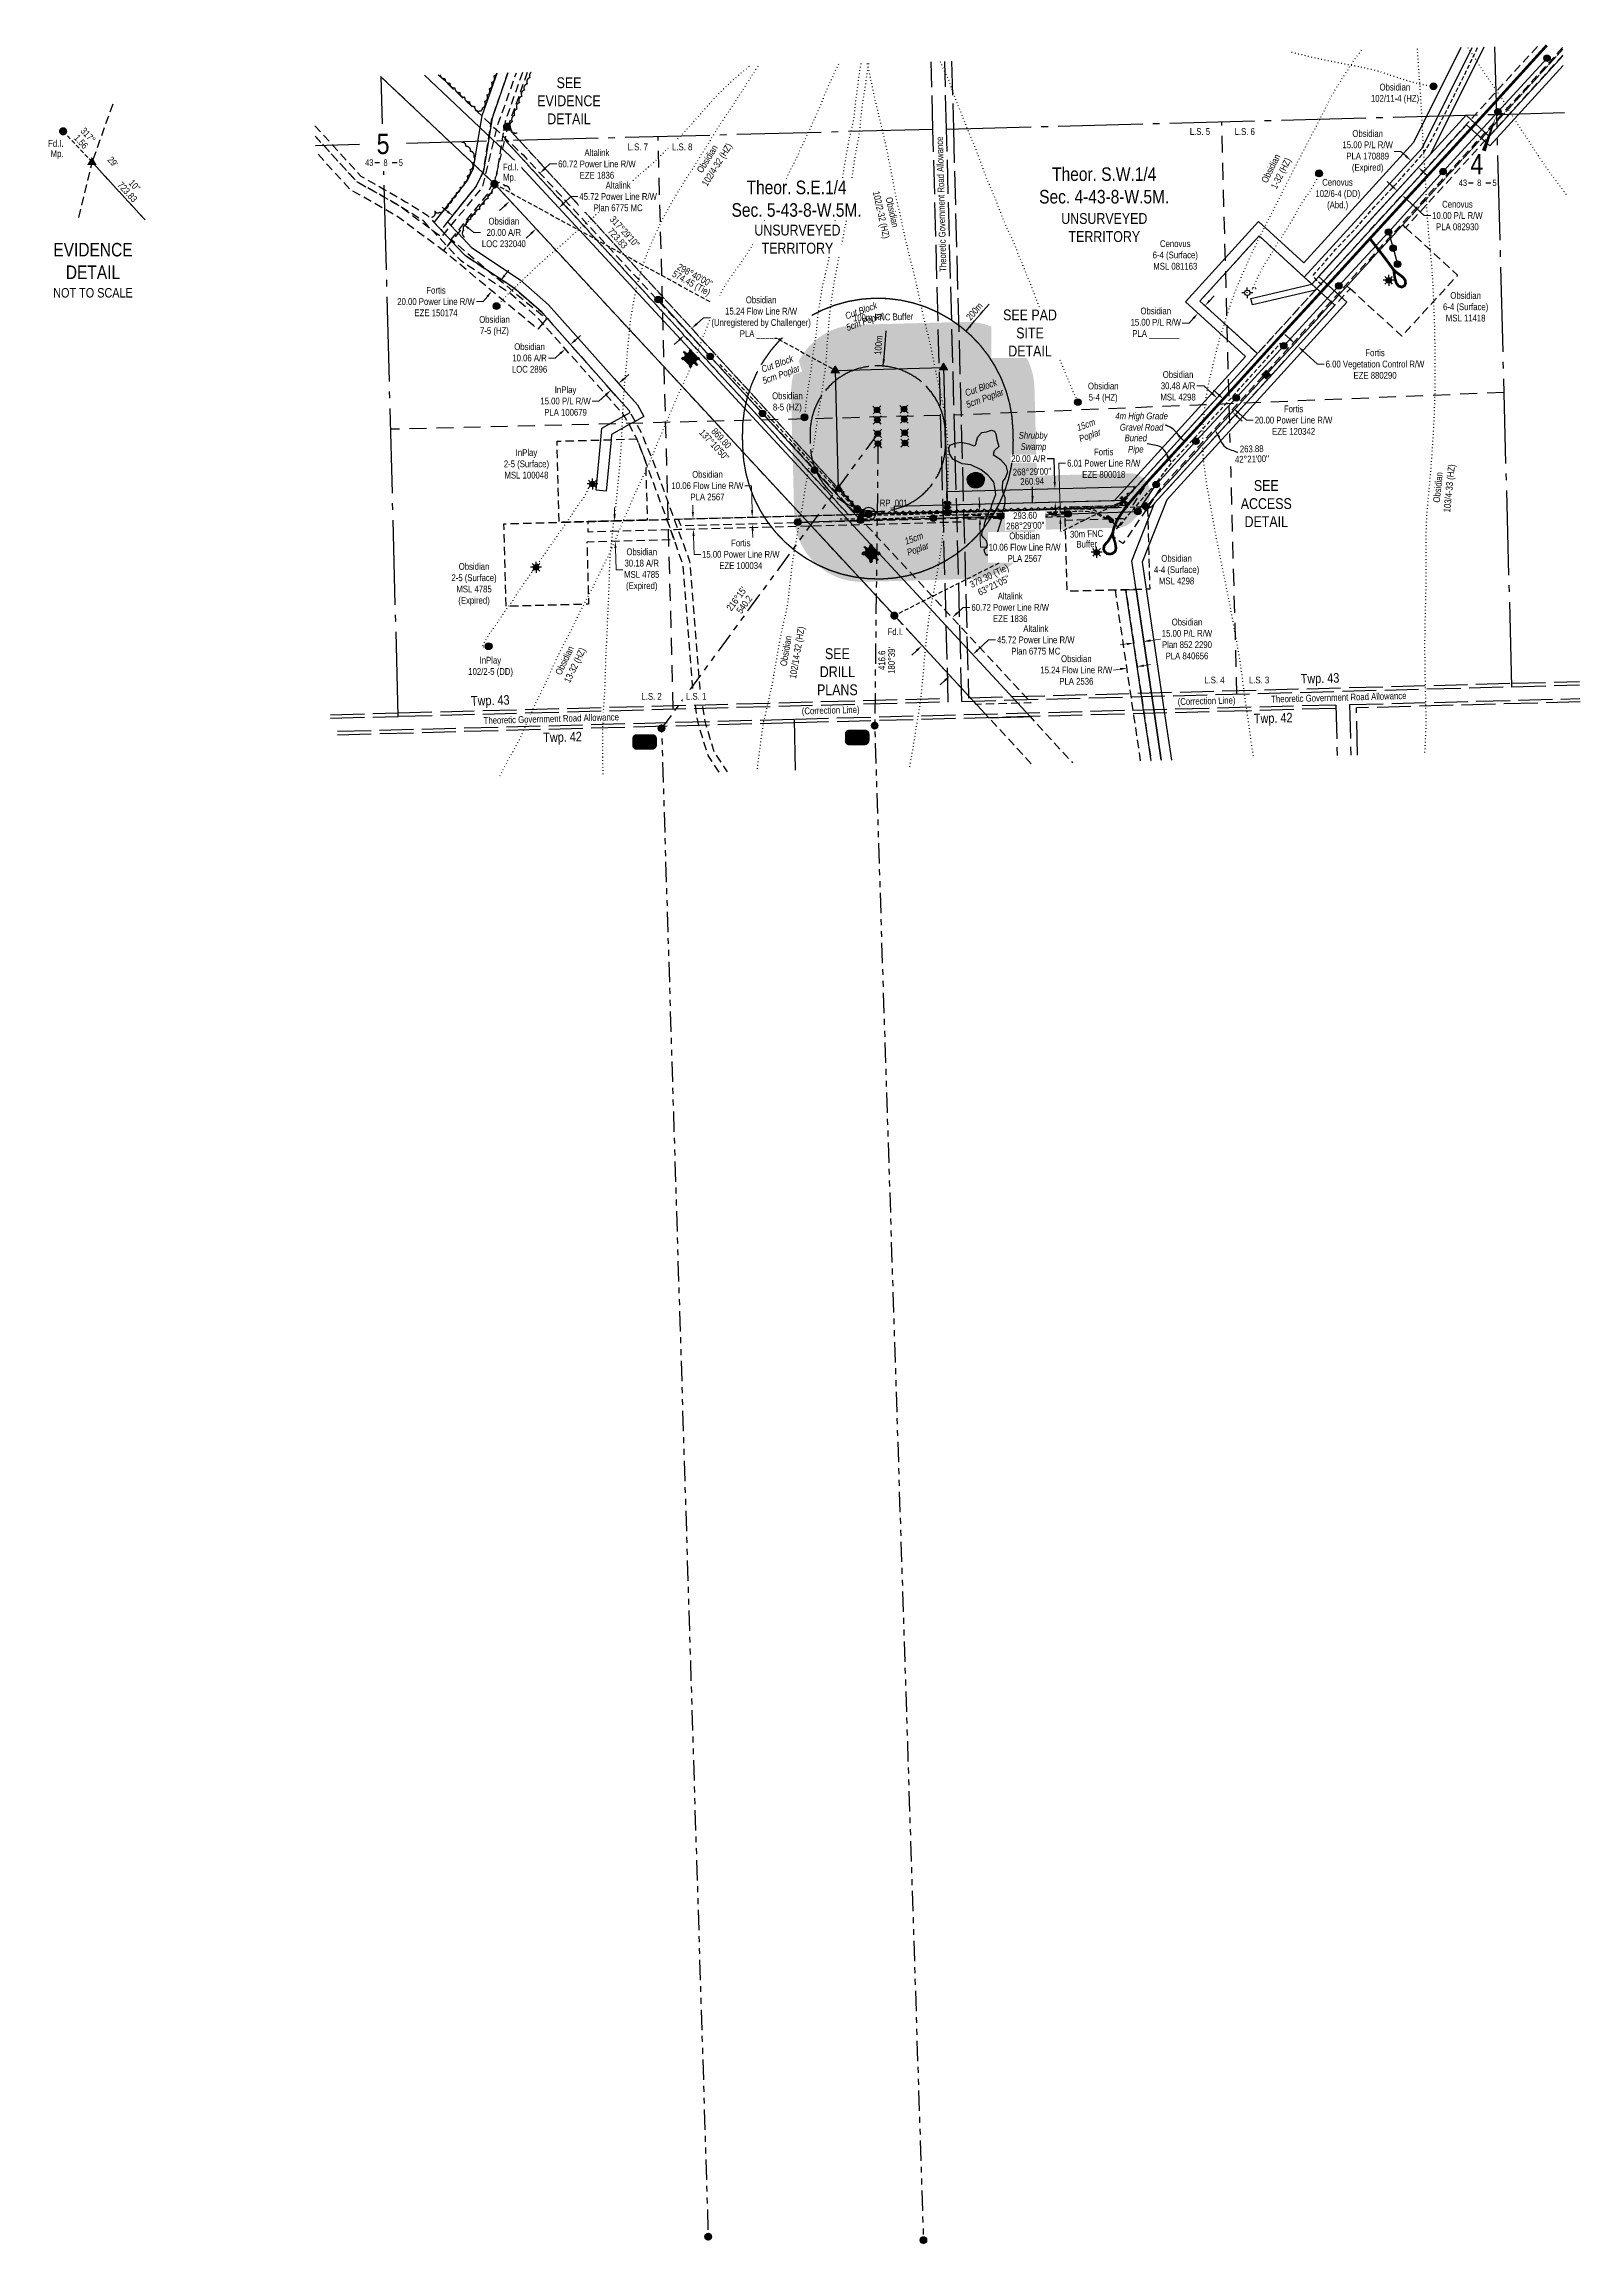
# Model space of a CAD drawing. Extents: x 623573 to 630850, y 5829278 to 5839468.
# Drawn here: x 626222 to 628492, y 5834860 to 5838110 of the extents above; entities that cross this region are included whole.
import ezdxf
from ezdxf.enums import TextEntityAlignment as Align

# ---------------------------------------------------------------- set-up
doc = ezdxf.new("R2010")
doc.units = 0
doc.header["$LTSCALE"] = 5
doc.header["$PDSIZE"] = 0.5
for name, pattern in [('0', [1, 1, 0]), ('foc-ACCESSROAD', [3.75, 2.5, -1.25]), ('foc-BUFFER', [16.75, 15, -1.75]), ('foc-DOT', [1, 0.2, -0.8]), ('foc-DRILLPATH', [14.75, 6, -1.75, 1.75, -1.75, 1.75, -1.75]), ('foc-FLOWLINE', [3.75, 2.5, -1.25]), ('foc-LSD', [8, 5, -3]), ('foc-QUARTERLINE', [33, 25, -3, 2, -3]), ('foc-TIELINE', [1.875, 1.25, -0.625]), ('foc-TRAV', [1.875, 1.25, -0.625]), ('foc-UNSURVEYED', [12.5, 10, -2.5]), ('POWERLINE5', [7.8, 2.4, -0.6, 0.6, -0.6, 0.6, -0.6, 2.4]), ('UG_PIPE', [1.875, 1.25, -0.625])]:
    doc.linetypes.add(name, pattern=pattern)
doc.layers.get('Defpoints').update_dxf_attribs({"color": 9})
for name, color, linetype in [('10', 1, 'Continuous'), ('35', 37, 'Continuous'), ('9', 3, 'Continuous'), ('ABADATA-DRILL-T', 8, 'Continuous'), ('AS-DRILL', 8, 'foc-DOT'), ('AS-DRILL-T', 8, 'Continuous'), ('AS-PIPE-UG', 44, 'UG_PIPE'), ('AS-PIPE-UG-T', 44, 'Continuous'), ('AS-POWER', 104, 'foc-POWER'), ('AS-POWER-EXISTING', 72, 'POWERLINE5'), ('AS-ROADS', 254, 'Continuous'), ('AS-SYMBOL', 7, 'Continuous'), ('AS-UNDERLAY-H', 141, 'Continuous'), ('AUX-BUFFER', 7, 'foc-BUFFER'), ('C-AR', 13, 'foc-ACCESSROAD'), ('C-FLOWLINE', 13, 'foc-FLOWLINE'), ('C-RW', 13, 'Continuous'), ('C-SYMBOL', 7, 'Continuous'), ('C-WS', 13, 'foc-ACCESSROAD'), ('C-WS-S', 8, 'Continuous'), ('CG-NOTES', 7, 'Continuous'), ('D-TXT', 6, 'Continuous'), ('DETAIL-T', 7, 'Continuous'), ('F-EZE', 190, 'foc-FLOWLINE'), ('F-RW', 190, 'Continuous'), ('F-WS', 190, 'foc-ACCESSROAD'), ('F-WS-S', 8, 'Continuous'), ('L-BD', 7, 'Continuous'), ('L-BD1', 253, 'Continuous'), ('L-DETAIL-T', 3, 'Continuous'), ('L-MON', 1, 'Continuous'), ('L-QSEC', 8, 'foc-QUARTERLINE'), ('L-ROAD-T', 7, 'Continuous'), ('L-SECLBL', 7, 'Continuous'), ('L-SECTION-LSD', 7, 'foc-LSD'), ('L-TIE', 7, 'foc-TIELINE'), ('L-TIE-T', 7, 'Continuous'), ('L-TRAV', 7, 'foc-TRAV'), ('L-UNS-T', 3, 'Continuous'), ('L-USEC', 7, 'foc-UNSURVEYED'), ('P-BUFFER-H 30m', 51, 'Continuous'), ('P-BUFFER-T', 40, 'Continuous'), ('P-CROSSINGS', 250, 'Continuous'), ('P-PDRILLPATH', 12, 'foc-DRILLPATH'), ('P-PROPOSED', 10, 'Continuous'), ('P-PROPOSED-H', 21, 'Continuous'), ('P-TXT', 4, 'Continuous'), ('T-BUSH', 110, '0'), ('T-BUSH-T', 110, 'Continuous'), ('WETLAND', 143, 'Continuous'), ('WETLAND-T', 146, 'Continuous')]:
    doc.layers.add(name, color=color, linetype=linetype)
doc.layers.add('AS-STRUCTURE', color=7, linetype='Continuous', lineweight=30, true_color=0x595959)
doc.layers.add('AS-STRUCTURE-H', color=7, linetype='Continuous', true_color=0xa8a8a8)
for name, color, linetype, lineweight in [('C-AR-T', 13, 'Continuous', 9), ('C-FLOWLINE-T', 13, 'Continuous', 9), ('C-RW-T', 13, 'Continuous', 9), ('C-WS-T', 13, 'Continuous', 9), ('F-EZE-T', 190, 'Continuous', 9), ('F-RW-T', 190, 'Continuous', 9), ('F-WS-T', 190, 'Continuous', 9), ('T-TEXT', 48, 'Continuous', 18)]:
    doc.layers.add(name, color=color, linetype=linetype, lineweight=lineweight)
doc.layers.add('Z-DRILL-POINT', color=7, linetype='Continuous', true_color=0x7575ff, plot=False)
doc.styles.add('100L', font='ARIALN.TTF', dxfattribs={"height": 11})
doc.styles.add('175L', font='ARIALN.TTF', dxfattribs={"height": 20})
doc.styles.add('80', font='ARIALN.TTF', dxfattribs={"height": 10})
doc.styles.add('80CG', font='ARIALN.TTF', dxfattribs={"height": 10})
doc.styles.add('80L', font='ARIALN.TTF', dxfattribs={"height": 10})
doc.styles.add('80LS', font='ARIALNI.TTF', dxfattribs={"height": 10})
doc.styles.add('Crossing', font='ARIALN.TTF', dxfattribs={"height": 10})
doc.styles.add('foc-LtypeFont', font='ARIALN.TTF', dxfattribs={"height": 7.35})
doc.styles.add('SIMPLEX', font='ARIALN.TTF')
doc.linetypes.add('foc-POWER', pattern='A,6,-1,["P",foc-LtypeFont,S=0.2,R=0,X=-0.625,Y=-0.75],-1.24,4', length=12.24)
doc.dimstyles.new('CG2011', dxfattribs={"dimscale": 5, "dimtxt": 9, "dimasz": 2, "dimexe": 0.2, "dimexo": 0.0625, "dimgap": 0.5, "dimtad": 0, "dimtih": 1, "dimtoh": 1, "dimzin": 0, "dimdsep": 46, "dimtxsty": '80CG', "dimcen": 0.1, "dimse1": 1, "dimse2": 1, "dimclrd": 256, "dimclrt": 256, "dimaunit": 1, "dimadec": 4, "dimazin": 0, "dimtfac": 0.06, "dimtofl": 0, "dimtmove": 0, "dimatfit": 1, "dimfxl": 0.2, "dimtolj": 1, "dimtzin": 0, "dimlwd": -1, "dimarcsym": 0})
doc.dimstyles.new('Compass 5 000', dxfattribs={"dimscale": 5, "dimtxt": 9, "dimasz": 2, "dimexe": 0.2, "dimexo": 0.0625, "dimgap": 0.5, "dimtad": 0, "dimtih": 1, "dimtoh": 1, "dimzin": 0, "dimdsep": 46, "dimtxsty": '80CG', "dimcen": 0.1, "dimse1": 1, "dimse2": 1, "dimclrd": 256, "dimclrt": 256, "dimaunit": 1, "dimadec": 4, "dimazin": 0, "dimtfac": 0.06, "dimtofl": 0, "dimtmove": 0, "dimatfit": 1, "dimfxl": 0.2, "dimtolj": 1, "dimtzin": 0, "dimlwd": -1, "dimarcsym": 0})

msp = doc.modelspace()

# ---------------------------------------------------------------- texts
at = {"layer": '35', "color": 3, "style": '80'}
msp.add_attdef('RP_001', (627457.478, 5837426.878), 'RP', height=9.9965, dxfattribs=at)
at = {"layer": 'ABADATA-DRILL-T', "char_height": 9.99516, "attachment_point": 1, "style": '80L'}
for s, width, insert in [('\\pi13.43;Obsidian\\P\\pi0.66359;102/11-4 (HZ)', 70.6729, (628182.638, 5838051.134)), ('\\pi10.686;Cenovus\\P\\pi0.66359;102/6-4 (DD)\\P\\pi17.889;(Abd.)', 65.57305, (628100.642, 5837910.562)), ('\\pi0.33974;Obsidian\\P\\pi1.5499;7-5 (HZ)', 44.49184, (626865.258, 5837707.974)), ('\\pi2.2863;Obsidian\\P\\pi3.4624;5-4 (HZ)', 48.38491, (627762.888, 5837609.663)), ('\\pi0.33974;Obsidian\\P\\pi1.5158;8-5 (HZ)', 44.49184, (627298.123, 5837595.188)), ('\\pi17.47;InPlay\\P\\pi0.66359;102/2-5 (DD)', 65.57305, (626848.735, 5837204.63))]:
    msp.add_mtext_dynamic_manual_height_columns(s, width=width, gutter_width=49.976, heights=[0], dxfattribs=dict(at, insert=insert))
for s, width, insert, rotation in [('\\pi2.2863;Obsidian\\P\\pi0.66359;1-32 (HZ)', 48.38491, (628019.723, 5837906.018), 63.388539), ('\\pi13.43;Obsidian\\P\\pi0.66359;103/4-33 (HZ)', 70.6729, (628273.761, 5837419.621), 84.225415), ('\\pi5.4703;Obsidian\\P\\pi0.66359;13-32 (HZ)', 54.75291, (626975.038, 5837176.133), 64.261282), ('\\pi16.614;Obsidian\\P\\pi0.66359;102/14-32 (HZ)', 77.0409, (627307.295, 5837175.557), 80.483199)]:
    msp.add_mtext_dynamic_manual_height_columns(s, width=width, gutter_width=49.976, heights=[0], dxfattribs=dict(at, insert=insert, rotation=rotation))
at = {"layer": 'AUX-BUFFER', "char_height": 9.9965, "attachment_point": 1, "style": '80L'}
for s, insert, rotation in [('200m', (627584.254, 5837707.336), 49.240737), ('100m', (627449.426, 5837651.096), 85.234667)]:
    msp.add_mtext_dynamic_manual_height_columns(s, width=6.84691, gutter_width=45, heights=[0], dxfattribs=dict(at, insert=insert, rotation=rotation))
at = {"layer": 'C-SYMBOL', "color": 3, "insert": (627789.223, 5837927.593), "char_height": 20, "width": 190.50014, "attachment_point": 2, "style": '175L'}
msp.add_mtext('Theor. S.W.1/4 \\PSec. 4-43-8-W.5M.', dxfattribs=at)
at = {"layer": 'C-WS-T', "char_height": 10, "attachment_point": 5, "style": '80CG'}
for s, insert in [('\\A1;Obsidian\\P6-4 (Surface)\\PMSL 11418', (628323.313, 5837721.616)), ('\\A1;Obsidian\\P4-4 (Surface)\\PMSL 4298', (627896.148, 5837333.312)), ('\\A1;Obsidian\\P2-5 (Surface)\\PMSL 4785\\P(Expired)', (626857.976, 5837311.613))]:
    msp.add_mtext(s, dxfattribs=dict(at, insert=insert))
at = {"layer": 'D-TXT', "color": 3, "char_height": 14, "attachment_point": 1, "rotation": 1.525674, "style": '80L'}
for s, insert in [('Twp. 43', (628079.382, 5837179.172)), ('Twp. 43', (626853.259, 5837146.526)), ('Twp. 42', (628010.189, 5837120.4)), ('Twp. 42', (626960.048, 5837092.428))]:
    msp.add_mtext_dynamic_manual_height_columns(s, width=101.3954, gutter_width=47.5, heights=[0], dxfattribs=dict(at, insert=insert))
at = {"layer": 'DETAIL-T', "color": 3, "insert": (626294.875, 5837775.599), "char_height": 20, "width": 116.9749, "attachment_point": 5, "style": '80CG'}
msp.add_mtext('EVIDENCE DETAIL\\P{\\H0.7x;NOT TO SCALE}', dxfattribs=at)
at = {"layer": 'F-WS-T', "char_height": 10, "attachment_point": 5, "style": '80CG'}
for s, insert in [('\\A1;Cenovus\\P6-4 (Surface)\\PMSL 081163', (627894.218, 5837798.161)), ('\\A1;InPlay\\P2-5 (Surface)\\PMSL 100048', (626935.432, 5837489.58))]:
    msp.add_mtext(s, dxfattribs=dict(at, insert=insert))
at = {"layer": 'L-BD', "color": 5, "style": '80L'}
for s, height, rotation, p in [('1.56', 9.9965, 312.5133, (626277.266, 5837965.443)), ('317°', 9.9965, 312.5133, (626287.766, 5837975.07)), ("29'", 9.9965, 312.5133, (626324.207, 5837935.928)), ('723.83', 9.9965, 312.5133, (626345.795, 5837891.299)), ("10''", 9.9965, 312.5133, (626356.295, 5837900.926)), ('723.83', 9.9965, 312.5133, (627070.289, 5837822.934)), ("317°29'10''", 9.99649, 312.5133, (627080.789, 5837832.56)), ("216°15'", 9.9965, 53.7357, (627245.914, 5837290.326)), ('540.2', 9.9965, 53.7357, (627257.399, 5837281.9)), ("180°39'", 9.9965, 89.3359, (627474.859, 5837199.295)), ('416.6', 9.9965, 89.3359, (627460.615, 5837199.46))]:
    msp.add_text(s, height=height, rotation=rotation, dxfattribs=at).set_placement(p, align=Align.MIDDLE)
at = {"layer": 'L-BD', "style": '80L'}
for s, height, p in [("137°10'50''", 9.99649, (627212.97, 5837517.738)), ('869.80', 9.9965, (627223.418, 5837527.42))]:
    msp.add_text(s, height=height, rotation=312.8196, dxfattribs=at).set_placement(p, align=Align.MIDDLE)
at = {"layer": 'L-DETAIL-T', "char_height": 16, "attachment_point": 5, "style": '80CG'}
for s, insert, width in [('SEE EVIDENCE DETAIL', (626998.299, 5838025.933), 92.85304), ('SEE ACCESS\\PDETAIL', (628028.662, 5837430.946), 74.56109), ('SEE DRILL PLANS', (627394.871, 5837182.465), 93.18046)]:
    msp.add_mtext(s, dxfattribs=dict(at, insert=insert, width=width))
at = {"layer": 'L-ROAD-T', "style": '80L'}
for s, rotation, p in [('Theoretic Government Road Allowance', 91.521756, (627548.424, 5837873.137)), ('(Correction Line)', 1.524287, (627384.936, 5837125.707)), ('(Correction Line)', 1.524287, (627940.465, 5837139.532)), ('Theoretic Government Road Allowance', 1.524287, (628135.913, 5837144.684))]:
    msp.add_text(s, height=10, rotation=rotation, dxfattribs=at).set_placement(p, align=Align.MIDDLE_CENTER)
at = {"layer": 'L-TIE-T', "style": '80L'}
for s, height, rotation, p in [('574.45 (Tie)', 9.99649, 331.335463, (627178.543, 5837755.644)), ("298°40'00''", 9.99649, 331.335463, (627184.426, 5837768.214)), ('379.30 (Tie)', 9.99649, 25.8715, (627619.66, 5837323.081)), ("63°21'05''", 9.9965, 25.8715, (627625.875, 5837310.264))]:
    msp.add_text(s, height=height, rotation=rotation, dxfattribs=at).set_placement(p, align=Align.MIDDLE)
at = {"layer": 'L-UNS-T', "color": 3, "insert": (627789.345, 5837838.619), "char_height": 16, "attachment_point": 5, "style": '80L'}
msp.add_mtext_dynamic_manual_height_columns('UNSURVEYED TERRITORY', width=126.41375, gutter_width=47.5, heights=[0], dxfattribs=at)
at = {"layer": 'P-BUFFER-T', "insert": (627417.828, 5837710.211), "char_height": 9.99649, "attachment_point": 1, "rotation": 1.50834, "style": '80L'}
msp.add_mtext_dynamic_manual_height_columns('100m FNC Buffer', width=89.38377, gutter_width=50, heights=[0], dxfattribs=at)
at = {"layer": 'P-BUFFER-T', "insert": (627738.238, 5837390.598), "char_height": 9.99649, "attachment_point": 1, "rotation": 1.50834, "line_spacing_factor": 0.9, "style": '80L'}
msp.add_mtext_dynamic_manual_height_columns('\\pi0.28696;30m FNC \\P\\pi9.3834;Buffer', width=48.63342, gutter_width=50, heights=[0], dxfattribs=at)
at = {"layer": 'T-BUSH-T', "attachment_point": 2, "rotation": 20, "style": '80LS'}
for s, insert, char_height, width in [('{\\C48;Cut Block}\\P5cm Poplar', (627428.202, 5837720.736), 9.99072, 82.52674), ('{\\C48;Cut Block}\\P5cm Poplar', (627605.282, 5837607.006), 9.99072, 82.52674), ('15cm \\PPoplar', (627760.595, 5837552.194), 9.9907, 34.17466), ('15cm \\PPoplar', (627506.293, 5837384.353), 9.9907, 34.17466)]:
    msp.add_mtext(s, dxfattribs=dict(at, insert=insert, char_height=char_height, width=width))
at = {"layer": 'WETLAND-T', "insert": (627662.764, 5837536.812), "char_height": 10, "attachment_point": 1, "style": '80L'}
msp.add_mtext_dynamic_manual_height_columns('\\pi0.056821;{\\fArial Narrow|b0|i1|c0|p34;Shrubby\\P\\pi2.7649;Swamp}', width=42.6648, gutter_width=50, heights=[0], dxfattribs=at)
at = {"layer": 'Z-DRILL-POINT', "color": 30, "style": '80L'}
for s, p in [('B1', (627454.441, 5837534.435)), ('A1', (627454.827, 5837519.453)), ('B2', (627135, 5837099)), ('A2', (627450, 5837103))]:
    msp.add_text(s, height=1.9993, dxfattribs=at).set_placement(p)

# ---------------------------------------------------------------- blocks, each defined once
blk = doc.blocks.new('L-SECLBL')
at = {"layer": '9', "color": 7}
for p, q in [((-5.1, -27.8), (-12.3, -27.8)), ((20.7, -27.8), (13.5, -27.8))]:
    blk.add_line(p, q, dxfattribs=at)
at = {"layer": '10', "color": 2, "style": 'SIMPLEX'}
blk.add_attdef('SEC', text='', height=30, dxfattribs=at).set_placement((0, 0), align=Align.MIDDLE)
at = {"layer": '10', "color": 5, "style": '80L'}
blk.add_attdef('TWP', text='', height=9.5, dxfattribs=at).set_placement((-14.4, -27.4), align=Align.MIDDLE_RIGHT)
blk.add_attdef('RGE', text='', height=9.5, dxfattribs=at).set_placement((3.6, -27.4), align=Align.MIDDLE_CENTER)
blk.add_attdef('MER', text='', height=9.5, dxfattribs=at).set_placement((23.2, -27.4), align=Align.MIDDLE_LEFT)
blk = doc.blocks.new('*D54')
at = {"layer": 'Defpoints', "color": 0, "transparency": 16777216}
for p in [(627564.6, 5837262.5), (627630.7, 5837191.1), (627585.8, 5837149.5)]:
    blk.add_point(p, dxfattribs=at)
at = {"layer": 'F-EZE-T', "transparency": 16777216}
for p, q in [((627571.9, 5837269.3), (627580.8, 5837277.6)), ((627580.8, 5837277.6), (627590.8, 5837277.6)), ((627512.3, 5837214.1), (627505, 5837207.3))]:
    blk.add_line(p, q, dxfattribs=at)
for points in [[(627570.8, 5837270.6), (627573, 5837268.1), (627564.6, 5837262.5)], [(627511.2, 5837215.4), (627513.5, 5837212.9), (627519.7, 5837220.9)]]:
    blk.add_solid(points, dxfattribs=at)
at = {"layer": 'F-EZE-T', "transparency": 16777216, "insert": (627650.3, 5837277.6), "char_height": 10, "attachment_point": 5, "style": '80CG'}
blk.add_mtext('\\A1;Altalink\\P60.72 Power Line R/W\\PEZE 1836', dxfattribs=at)
blk = doc.blocks.new('*D55')
at = {"layer": 'Defpoints', "color": 0, "transparency": 16777216}
for p in [(626955.4, 5837919), (627307.6, 5837539), (627262.5, 5837497.2)]:
    blk.add_point(p, dxfattribs=at)
at = {"layer": 'F-EZE-T', "transparency": 16777216}
for p, q in [((626962.7, 5837925.8), (626970.1, 5837932.6)), ((626970.1, 5837932.6), (626980.1, 5837932.6)), ((626903, 5837870.5), (626895.6, 5837863.7))]:
    blk.add_line(p, q, dxfattribs=at)
for points in [[(626961.6, 5837927.1), (626963.9, 5837924.6), (626955.4, 5837919)], [(626901.8, 5837871.7), (626904.1, 5837869.2), (626910.3, 5837877.3)]]:
    blk.add_solid(points, dxfattribs=at)
at = {"layer": 'F-EZE-T', "transparency": 16777216, "insert": (627039.6, 5837932.6), "char_height": 10, "attachment_point": 5, "style": '80CG'}
blk.add_mtext('\\A1;Altalink\\P60.72 Power Line R/W\\PEZE 1836', dxfattribs=at)
blk = doc.blocks.new('*D56')
at = {"layer": 'Defpoints', "color": 0, "transparency": 16777216}
for p in [(627182.1, 5837393), (627269.6, 5837411), (627270, 5837395.4)]:
    blk.add_point(p, dxfattribs=at)
at = {"layer": 'F-EZE-T', "transparency": 16777216}
for p, q in [((627181.4, 5837418.7), (627181.1, 5837428.7)), ((627182.3, 5837383.1), (627183.1, 5837356)), ((627183.1, 5837356), (627193.1, 5837356))]:
    blk.add_line(p, q, dxfattribs=at)
for points in [[(627183, 5837418.7), (627179.7, 5837418.6), (627181.6, 5837408.7)], [(627184, 5837383.1), (627180.7, 5837383), (627182.1, 5837393)]]:
    blk.add_solid(points, dxfattribs=at)
at = {"layer": 'F-EZE-T', "transparency": 16777216, "insert": (627252.2, 5837356), "char_height": 10, "attachment_point": 5, "style": '80CG'}
blk.add_mtext('\\A1;Fortis\\P15.00 Power Line R/W\\PEZE 100034', dxfattribs=at)
blk = doc.blocks.new('*D57')
at = {"layer": 'Defpoints', "color": 0, "transparency": 16777216}
for p in [(627995, 5837617.6), (628009.8, 5837604.1), (627980.2, 5837571.7)]:
    blk.add_point(p, dxfattribs=at)
at = {"layer": 'F-EZE-T', "transparency": 16777216}
for p, q in [((627958.1, 5837592), (627950.7, 5837598.7)), ((627987.6, 5837565), (627999.4, 5837554.2)), ((627999.4, 5837554.2), (628009.4, 5837554.2))]:
    blk.add_line(p, q, dxfattribs=at)
for points in [[(627959.2, 5837593.2), (627956.9, 5837590.7), (627965.4, 5837585.2)], [(627988.7, 5837566.2), (627986.5, 5837563.7), (627980.2, 5837571.7)]]:
    blk.add_solid(points, dxfattribs=at)
at = {"layer": 'F-EZE-T', "transparency": 16777216, "insert": (628069, 5837554.2), "char_height": 10, "attachment_point": 5, "style": '80CG'}
blk.add_mtext('\\A1;Fortis\\P20.00 Power Line R/W\\PEZE 120342', dxfattribs=at)
blk = doc.blocks.new('*D58')
at = {"layer": 'Defpoints', "color": 0, "transparency": 16777216}
for p in [(626884.1, 5837744.7), (626911.6, 5837748.1), (626898.8, 5837732.6)]:
    blk.add_point(p, dxfattribs=at)
at = {"layer": 'F-EZE-T', "transparency": 16777216}
for p, q in [((626903.2, 5837767.9), (626909.6, 5837775.6)), ((626871.4, 5837729.3), (626861.4, 5837729.3)), ((626877.8, 5837737), (626871.4, 5837729.3))]:
    blk.add_line(p, q, dxfattribs=at)
for points in [[(626876.5, 5837738.1), (626879.1, 5837736), (626884.1, 5837744.7)], [(626901.9, 5837769), (626904.5, 5837766.8), (626896.9, 5837760.2)]]:
    blk.add_solid(points, dxfattribs=at)
at = {"layer": 'F-EZE-T', "transparency": 16777216, "insert": (626801.8, 5837729.3), "char_height": 10, "attachment_point": 5, "style": '80CG'}
blk.add_mtext('\\A1;Fortis\\P20.00 Power Line R/W\\PEZE 150174', dxfattribs=at)
blk = doc.blocks.new('*D59')
at = {"layer": 'Defpoints', "color": 0, "transparency": 16777216}
for p in [(627664.5, 5837415.5), (627664.7, 5837409.5), (627724.3, 5837411.1)]:
    blk.add_point(p, dxfattribs=at)
at = {"layer": 'F-EZE-T', "transparency": 16777216}
for p, q in [((627732.2, 5837490.6), (627722.2, 5837490.6)), ((627722.2, 5837490.6), (627723.6, 5837437.1)), ((627723.9, 5837427.1), (627723.6, 5837437.1)), ((627724.6, 5837401.1), (627724.8, 5837391.1))]:
    blk.add_line(p, q, dxfattribs=at)
for points in [[(627725.5, 5837427.1), (627722.2, 5837427.1), (627724.1, 5837417.1)], [(627726.2, 5837401.1), (627722.9, 5837401.1), (627724.3, 5837411.1)]]:
    blk.add_solid(points, dxfattribs=at)
at = {"layer": 'F-EZE-T', "transparency": 16777216, "insert": (627788.5, 5837490.6), "char_height": 10, "attachment_point": 5, "style": '80CG'}
blk.add_mtext('\\A1;Fortis\\P6.01 Power Line R/W\\PEZE 800018', dxfattribs=at)
blk = doc.blocks.new('*D60')
at = {"layer": 'Defpoints', "color": 0, "transparency": 16777216}
for p in [(628085.1, 5837682.9), (628089.5, 5837678.9), (628075.4, 5837663.4)]:
    blk.add_point(p, dxfattribs=at)
at = {"layer": 'F-EZE-T', "transparency": 16777216}
for p, q in [((628063.6, 5837674.1), (628056.2, 5837680.9)), ((628082.7, 5837656.6), (628104.2, 5837637)), ((628104.2, 5837637), (628114.2, 5837637))]:
    blk.add_line(p, q, dxfattribs=at)
for points in [[(628064.7, 5837675.4), (628062.4, 5837672.9), (628070.9, 5837667.4)], [(628083.9, 5837657.8), (628081.6, 5837655.4), (628075.4, 5837663.4)]]:
    blk.add_solid(points, dxfattribs=at)
at = {"layer": 'F-EZE-T', "transparency": 16777216, "insert": (628189.4, 5837637), "char_height": 10, "attachment_point": 5, "style": '80CG'}
blk.add_mtext('\\A1;Fortis\\P6.00 Vegetation Control R/W\\PEZE 880290', dxfattribs=at)
blk = doc.blocks.new('*D61')
at = {"layer": 'C-AR-T', "transparency": 16777216}
for p, q in [((627007.8, 5837672.6), (627015.3, 5837679.2)), ((626977.9, 5837646), (626967.9, 5837646)), ((626985.4, 5837652.6), (626977.9, 5837646))]:
    blk.add_line(p, q, dxfattribs=at)
for points in [[(627006.7, 5837673.8), (627008.9, 5837671.3), (627000.3, 5837665.9)], [(626984.3, 5837653.9), (626986.5, 5837651.4), (626992.8, 5837659.3)]]:
    blk.add_solid(points, dxfattribs=at)
at = {"layer": 'Defpoints', "color": 0, "transparency": 16777216}
for p in [(626990.6, 5837661.8), (626992.8, 5837659.3), (626998.1, 5837668.5)]:
    blk.add_point(p, dxfattribs=at)
at = {"layer": 'C-AR-T', "transparency": 16777216, "insert": (626940, 5837646), "char_height": 10, "attachment_point": 5, "style": '80CG'}
blk.add_mtext('\\A1;Obsidian\\P10.06 A/R\\PLOC 2896', dxfattribs=at)
blk = doc.blocks.new('*D62')
at = {"layer": 'C-AR-T', "transparency": 16777216}
for p, q in [((626818.6, 5837862.5), (626810.8, 5837868.7)), ((626849.9, 5837837.6), (626857.7, 5837831.4)), ((626857.7, 5837831.4), (626867.7, 5837831.4))]:
    blk.add_line(p, q, dxfattribs=at)
for points in [[(626819.6, 5837863.8), (626817.5, 5837861.2), (626826.4, 5837856.2)], [(626850.9, 5837838.9), (626848.8, 5837836.3), (626842, 5837843.8)]]:
    blk.add_solid(points, dxfattribs=at)
at = {"layer": 'Defpoints', "color": 0, "transparency": 16777216}
for p in [(626835.6, 5837867.8), (626842, 5837843.8), (626851.2, 5837855.4)]:
    blk.add_point(p, dxfattribs=at)
at = {"layer": 'C-AR-T', "transparency": 16777216, "insert": (626902, 5837831.4), "char_height": 10, "attachment_point": 5, "style": '80CG'}
blk.add_mtext('\\A1;Obsidian\\P20.00 A/R\\PLOC 232040', dxfattribs=at)
blk = doc.blocks.new('GAS')
h = blk.add_hatch(color=255)
h.dxf.hatch_style = 1
edge = h.paths.add_edge_path()
edge.add_arc((0, 0), 0.9, 0, 360)
for p, q in [((-0.81, 0), (-1.62, 0)), ((-0.57, 0.57), (-1.14, 1.14)), ((0, 0.81), (0, 1.62)), ((0.57, 0.57), (1.14, 1.14)), ((1.62, 0), (0.81, 0)), ((-0.57, -0.57), (-1.14, -1.14)), ((0, -0.81), (0, -1.62)), ((1.14, -1.14), (0.57, -0.57))]:
    blk.add_line(p, q)
blk.add_circle((0, 0), 0.8)
blk = doc.blocks.new('GABD')
for p, q in [((-0.81, 0), (-1.62, 0)), ((0, 0.81), (0, 1.62)), ((1.62, 0), (0.81, 0)), ((0, -0.81), (0, -1.62))]:
    blk.add_line(p, q)
blk.add_circle((0, 0), 0.8)
blk = doc.blocks.new('*D64')
at = {"layer": 'C-AR-T', "transparency": 16777216}
for p, q in [((627936.2, 5837604.9), (627926.2, 5837604.9)), ((627948.6, 5837593.6), (627936.2, 5837604.9)), ((627985.9, 5837559.5), (627993.3, 5837552.7))]:
    blk.add_line(p, q, dxfattribs=at)
for points in [[(627949.7, 5837594.8), (627947.5, 5837592.3), (627956, 5837586.8)], [(627987.1, 5837560.7), (627984.8, 5837558.2), (627978.6, 5837566.2)]]:
    blk.add_solid(points, dxfattribs=at)
at = {"layer": 'Defpoints', "color": 0, "transparency": 16777216}
for p in [(627956, 5837586.8), (627919.3, 5837546.7), (627941.9, 5837526.1)]:
    blk.add_point(p, dxfattribs=at)
at = {"layer": 'C-AR-T', "transparency": 16777216, "insert": (627898.3, 5837604.9), "char_height": 10, "attachment_point": 5, "style": '80CG'}
blk.add_mtext('\\A1;Obsidian\\P30.48 A/R\\PMSL 4298', dxfattribs=at)
blk = doc.blocks.new('*D65')
at = {"layer": 'C-AR-T', "transparency": 16777216}
for p, q in [((627065.6, 5837415.4), (627065.4, 5837425.4)), ((627067, 5837365.3), (627067.8, 5837333.2)), ((627067.8, 5837333.2), (627077.8, 5837333.2))]:
    blk.add_line(p, q, dxfattribs=at)
for points in [[(627067.3, 5837415.4), (627064, 5837415.4), (627065.9, 5837405.4)], [(627068.6, 5837365.3), (627065.3, 5837365.2), (627066.7, 5837375.3)]]:
    blk.add_solid(points, dxfattribs=at)
at = {"layer": 'Defpoints', "color": 0, "transparency": 16777216}
for p in [(627069.5, 5837405.5), (627066.7, 5837375.3), (627070.3, 5837375.3)]:
    blk.add_point(p, dxfattribs=at)
at = {"layer": 'C-AR-T', "transparency": 16777216, "insert": (627105.8, 5837333.2), "char_height": 10, "attachment_point": 5, "style": '80CG'}
blk.add_mtext('\\A1;Obsidian\\P30.18 A/R\\PMSL 4785\\P(Expired)', dxfattribs=at)
blk = doc.blocks.new('*D66')
at = {"layer": 'C-FLOWLINE-T', "transparency": 16777216}
for p, q in [((627812.9, 5837186.5), (627803, 5837185.1)), ((627847.7, 5837191.7), (627857.6, 5837193.1))]:
    blk.add_line(p, q, dxfattribs=at)
for points in [[(627812.6, 5837188.2), (627813.1, 5837184.9), (627822.7, 5837188)], [(627847.5, 5837193.3), (627848, 5837190), (627837.8, 5837190.2)]]:
    blk.add_solid(points, dxfattribs=at)
at = {"layer": 'Defpoints', "color": 0, "transparency": 16777216}
for p in [(627810.8, 5837269.2), (627825.8, 5837271.5), (627822.7, 5837188)]:
    blk.add_point(p, dxfattribs=at)
at = {"layer": 'C-FLOWLINE-T', "transparency": 16777216, "insert": (627748, 5837185.1), "char_height": 10, "attachment_point": 5, "style": '80CG'}
blk.add_mtext('\\A1;Obsidian\\P15.24 Flow Line R/W\\PPLA 2536', dxfattribs=at)
blk = doc.blocks.new('*D67')
at = {"layer": 'C-AR-T', "transparency": 16777216}
for p, q in [((627604.8, 5837429.9), (627604.6, 5837439.9)), ((627605.6, 5837399.8), (627606.5, 5837366.5)), ((627606.5, 5837366.5), (627616.5, 5837366.5))]:
    blk.add_line(p, q, dxfattribs=at)
for points in [[(627606.5, 5837429.9), (627603.2, 5837429.9), (627605.1, 5837419.9)], [(627607.3, 5837399.8), (627604, 5837399.8), (627605.4, 5837409.8)]]:
    blk.add_solid(points, dxfattribs=at)
at = {"layer": 'Defpoints', "color": 0, "transparency": 16777216}
for p in [(627605.1, 5837419.9), (627640.5, 5837420.8), (627640.7, 5837410.7)]:
    blk.add_point(p, dxfattribs=at)
at = {"layer": 'C-AR-T', "transparency": 16777216, "insert": (627671.5, 5837366.5), "char_height": 10, "attachment_point": 5, "style": '80CG', "bg_fill": 3, "box_fill_scale": 1.1, "bg_fill_color": 256, "bg_fill_true_color": 13158600, "bg_fill_transparency": 0}
blk.add_mtext('\\A1;Obsidian\\P10.06 Flow Line R/W\\PPLA 2567', dxfattribs=at)
blk = doc.blocks.new('*D68')
at = {"layer": 'C-FLOWLINE-T', "transparency": 16777216}
for p, q in [((627267.9, 5837457.4), (627257.9, 5837457.4)), ((627268.8, 5837420.9), (627267.9, 5837457.4)), ((627269.6, 5837390.9), (627269.9, 5837380.9))]:
    blk.add_line(p, q, dxfattribs=at)
for points in [[(627270.5, 5837421), (627267.2, 5837420.9), (627269.1, 5837410.9)], [(627271.3, 5837390.9), (627268, 5837390.8), (627269.4, 5837400.9)]]:
    blk.add_solid(points, dxfattribs=at)
at = {"layer": 'Defpoints', "color": 0, "transparency": 16777216}
for p in [(627511.5, 5837417.4), (627269.1, 5837410.9), (627511.8, 5837407.3)]:
    blk.add_point(p, dxfattribs=at)
at = {"layer": 'C-FLOWLINE-T', "transparency": 16777216, "insert": (627202.9, 5837457.4), "char_height": 10, "attachment_point": 5, "style": '80CG'}
blk.add_mtext('\\A1;Obsidian\\P10.06 Flow Line R/W\\PPLA 2567', dxfattribs=at)
blk = doc.blocks.new('*D69')
at = {"layer": 'Defpoints', "color": 0, "transparency": 16777216}
for p in [(627038.5, 5837623), (627049.7, 5837632.9), (627060.3, 5837598.4)]:
    blk.add_point(p, dxfattribs=at)
at = {"layer": 'F-RW-T', "transparency": 16777216}
for p, q in [((627079, 5837615), (627086.5, 5837621.6)), ((627042.3, 5837582.4), (627032.3, 5837582.4)), ((627052.8, 5837591.8), (627042.3, 5837582.4))]:
    blk.add_line(p, q, dxfattribs=at)
for points in [[(627077.9, 5837616.2), (627080.1, 5837613.7), (627071.5, 5837608.4)], [(627051.7, 5837593), (627053.9, 5837590.5), (627060.3, 5837598.4)]]:
    blk.add_solid(points, dxfattribs=at)
at = {"layer": 'F-RW-T', "transparency": 16777216, "insert": (626993.2, 5837582.4), "char_height": 10, "attachment_point": 5, "style": '80CG'}
blk.add_mtext('\\A1;InPlay\\P15.00 P/L R/W\\PPLA 100679', dxfattribs=at)
blk = doc.blocks.new('*D70')
at = {"layer": 'C-RW-T', "transparency": 16777216}
for p, q in [((628227.6, 5837951.1), (628217.6, 5837951.1)), ((628234.9, 5837944.4), (628227.6, 5837951.1)), ((628261, 5837920.6), (628268.3, 5837913.9))]:
    blk.add_line(p, q, dxfattribs=at)
for points in [[(628236.1, 5837945.6), (628233.8, 5837943.2), (628242.3, 5837937.6)], [(628262.1, 5837921.9), (628259.8, 5837919.4), (628253.6, 5837927.4)]]:
    blk.add_solid(points, dxfattribs=at)
at = {"layer": 'Defpoints', "color": 0, "transparency": 16777216}
for p in [(628242.3, 5837937.6), (628196.1, 5837887), (628207.3, 5837876.7)]:
    blk.add_point(p, dxfattribs=at)
at = {"layer": 'C-RW-T', "transparency": 16777216, "insert": (628178.5, 5837951.1), "char_height": 10, "attachment_point": 5, "style": '80CG'}
blk.add_mtext('\\A1;Obsidian\\P15.00 P/L R/W\\PPLA 170889\\P(Expired)', dxfattribs=at)
blk = doc.blocks.new('*D71')
at = {"layer": 'C-RW-T', "transparency": 16777216}
for p, q in [((627822.8, 5837223.6), (627812.9, 5837222.2)), ((627857.4, 5837228.7), (627872.4, 5837230.9))]:
    blk.add_line(p, q, dxfattribs=at)
for points in [[(627822.5, 5837225.3), (627823, 5837222), (627832.7, 5837225.1)], [(627857.2, 5837230.4), (627857.7, 5837227.1), (627847.5, 5837227.3)]]:
    blk.add_solid(points, dxfattribs=at)
at = {"layer": 'Defpoints', "color": 0, "transparency": 16777216}
for p in [(627847.5, 5837227.3), (627836, 5837202.7), (627850.8, 5837204.9)]:
    blk.add_point(p, dxfattribs=at)
at = {"layer": 'C-RW-T', "transparency": 16777216, "insert": (627911.5, 5837230.9), "char_height": 10, "attachment_point": 5, "style": '80CG'}
blk.add_mtext('\\A1;Obsidian\\P15.00 P/L R/W\\PPlan 852 2290\\PPLA 840656', dxfattribs=at)
blk = doc.blocks.new('BH-Existing')
at = {"layer": 'AS-DRILL-T'}
h = blk.add_hatch(color=256, dxfattribs=at)
h.dxf.hatch_style = 1
edge = h.paths.add_edge_path()
edge.add_arc((0, 0), 0.5, 0, 360)
blk.add_circle((0, 0), 0.5, dxfattribs=at)
blk = doc.blocks.new('plbh')
at = {"layer": 'L-MON'}
h = blk.add_hatch(color=255, dxfattribs=at)
h.dxf.hatch_style = 1
edge = h.paths.add_edge_path()
edge.add_arc((0, 0), 1.16, 0, 360)
h = blk.add_hatch(color=256, dxfattribs=at)
h.dxf.hatch_style = 1
h.paths.add_polyline_path([(-0.96, 0, 1), (0.96, 0, 1)])
h.paths.add_polyline_path([(0.91, 0, -1), (-0.91, 0, -1)], flags=16)
h.paths.add_polyline_path([(0.45, 0, -1), (-0.45, 0, -1)], flags=0)
h = blk.add_hatch(color=256, dxfattribs=at)
h.dxf.hatch_style = 1
h.paths.add_polyline_path([(-0.45, 0, 1), (0.45, 0, 1)])
h.paths.add_polyline_path([(0.4, 0, -1), (-0.4, 0, -1)], flags=16)
at = {"layer": 'L-MON', "color": 240}
for radius in [0.96, 0.91, 0.45, 0.4]:
    blk.add_circle((0, 0), radius, dxfattribs=at)
blk = doc.blocks.new('*D72')
at = {"layer": 'Defpoints', "color": 0, "transparency": 16777216}
for p in [(628235.6, 5837908), (628243, 5837901.3), (628229.4, 5837886.4)]:
    blk.add_point(p, dxfattribs=at)
at = {"layer": 'F-RW-T', "transparency": 16777216}
for p, q in [((628214.6, 5837899.9), (628207.2, 5837906.7)), ((628236.7, 5837879.6), (628262.1, 5837856.4)), ((628262.1, 5837856.4), (628272.1, 5837856.4))]:
    blk.add_line(p, q, dxfattribs=at)
for points in [[(628215.7, 5837901.2), (628213.5, 5837898.7), (628222, 5837893.2)], [(628237.9, 5837880.9), (628235.6, 5837878.4), (628229.4, 5837886.4)]]:
    blk.add_solid(points, dxfattribs=at)
at = {"layer": 'F-RW-T', "transparency": 16777216, "insert": (628311.1, 5837856.4), "char_height": 10, "attachment_point": 5, "style": '80CG'}
blk.add_mtext('\\A1;Cenovus\\P10.00 P/L R/W\\PPLA 082930', dxfattribs=at)
blk = doc.blocks.new('*D73')
at = {"layer": 'Defpoints', "color": 0, "transparency": 16777216}
for p in [(626983.2, 5837867.8), (627031.5, 5837815.7), (626998, 5837784.7)]:
    blk.add_point(p, dxfattribs=at)
at = {"layer": 'F-RW-T', "transparency": 16777216}
for p, q in [((626990.6, 5837874.6), (627001.2, 5837884.5)), ((627001.2, 5837884.5), (627011.2, 5837884.5)), ((626942.4, 5837830), (626935, 5837823.2))]:
    blk.add_line(p, q, dxfattribs=at)
for points in [[(626989.4, 5837875.9), (626991.7, 5837873.4), (626983.2, 5837867.8)], [(626941.2, 5837831.2), (626943.5, 5837828.8), (626949.7, 5837836.8)]]:
    blk.add_solid(points, dxfattribs=at)
at = {"layer": 'F-RW-T', "transparency": 16777216, "insert": (627070.9, 5837884.5), "char_height": 10, "attachment_point": 5, "style": '80CG', "bg_fill": 3, "box_fill_scale": 1.1, "bg_fill_color": 256, "bg_fill_true_color": 13158600, "bg_fill_transparency": 0}
blk.add_mtext('\\A1;Altalink\\P45.72 Power Line R/W\\PPlan 6775 MC', dxfattribs=at)
blk = doc.blocks.new('*D74')
at = {"layer": 'Defpoints', "color": 0, "transparency": 16777216}
for p in [(627565.8, 5837239.2), (627532.2, 5837208.1), (627594.9, 5837207.8)]:
    blk.add_point(p, dxfattribs=at)
at = {"layer": 'F-RW-T', "transparency": 16777216}
for p, q in [((627602.2, 5837214.6), (627618.4, 5837229.6)), ((627618.4, 5837229.6), (627628.4, 5837229.6)), ((627554, 5837169.9), (627546.7, 5837163.1))]:
    blk.add_line(p, q, dxfattribs=at)
for points in [[(627601.1, 5837215.8), (627603.3, 5837213.4), (627594.9, 5837207.8)], [(627552.9, 5837171.2), (627555.1, 5837168.7), (627561.3, 5837176.7)]]:
    blk.add_solid(points, dxfattribs=at)
at = {"layer": 'F-RW-T', "transparency": 16777216, "insert": (627688.1, 5837229.6), "char_height": 10, "attachment_point": 5, "style": '80CG'}
blk.add_mtext('\\A1;Altalink\\P45.72 Power Line R/W\\PPlan 6775 MC', dxfattribs=at)
blk = doc.blocks.new('*D75')
at = {"layer": 'C-RW-T', "transparency": 16777216}
for p, q in [((627944.8, 5837730.6), (627951.5, 5837738)), ((627914.5, 5837697.4), (627904.5, 5837697.4)), ((627921.2, 5837704.8), (627914.5, 5837697.4))]:
    blk.add_line(p, q, dxfattribs=at)
for points in [[(627920, 5837705.9), (627922.4, 5837703.7), (627927.9, 5837712.2)], [(627943.6, 5837731.7), (627946, 5837729.5), (627938.1, 5837723.2)]]:
    blk.add_solid(points, dxfattribs=at)
at = {"layer": 'Defpoints', "color": 0, "transparency": 16777216}
for p in [(627927.9, 5837712.2), (627929.7, 5837710.5), (627939.8, 5837721.6)]:
    blk.add_point(p, dxfattribs=at)
at = {"layer": 'C-RW-T', "transparency": 16777216, "insert": (627865.4, 5837697.4), "char_height": 10, "attachment_point": 5, "style": '80CG'}
blk.add_mtext('\\A1;Obsidian\\P15.00 P/L R/W\\PPLA _______', dxfattribs=at)
blk = doc.blocks.new('*U97')
h = blk.add_hatch(color=255)
edge = h.paths.add_edge_path()
edge.add_line((-11.5, -11.5), (11.5, -11.5))
edge.add_arc((11.5, -5.5), 6, 270, 360)
edge.add_line((17.5, -5.5), (17.5, 4))
edge.add_arc((11.5, 4), 6, 0, 90)
edge.add_line((11.5, 10), (-11.5, 10))
edge.add_arc((-11.5, 4), 6, 90, 180)
edge.add_line((-17.5, 4), (-17.5, -5.5))
edge.add_arc((-11.5, -5.5), 6, 180, 270)
at = {"color": 14, "flags": 128}
blk.add_lwpolyline([(-11.5, -11.5, 3, 3, 0), (11.5, -11.5, 3, 3, 0.414214), (17.5, -5.5, 3, 3, 0), (17.5, 4, 3, 0, 0.414214), (11.5, 10, 0, 0, 0), (-11.5, 10, 0, 0, 0.414214), (-17.5, 4, 0, 0, 0), (-17.5, -5.5, 0, 3, 0.414214)], format="xyseb", close=True, dxfattribs=at)
at = {"color": 14, "style": '80'}
blk.add_attdef('ENTER_TEXT_001', (-26.8, -4.9), '', height=10, dxfattribs=at)
blk = doc.blocks.new('*D78')
at = {"layer": 'Defpoints', "color": 0, "transparency": 16777216}
for p in [(627726.5, 5837453.1), (627716.8, 5837432.9), (627727.1, 5837433.1)]:
    blk.add_point(p, dxfattribs=at)
at = {"layer": 'P-TXT', "transparency": 16777216}
for p, q in [((627715.1, 5837497.3), (627705.1, 5837497.3)), ((627716, 5837462.9), (627715.1, 5837497.3)), ((627717.1, 5837422.9), (627717.3, 5837412.9))]:
    blk.add_line(p, q, dxfattribs=at)
for points in [[(627717.7, 5837462.9), (627714.4, 5837462.8), (627716.3, 5837452.9)], [(627718.7, 5837422.9), (627715.4, 5837422.8), (627716.8, 5837432.9)]]:
    blk.add_solid(points, dxfattribs=at)
at = {"layer": 'P-TXT', "transparency": 16777216, "insert": (627677.4, 5837497.3), "char_height": 10, "attachment_point": 5, "style": '80CG', "bg_fill": 3, "box_fill_scale": 1.1, "bg_fill_color": 256, "bg_fill_true_color": 13158600, "bg_fill_transparency": 0}
blk.add_mtext('\\A1;20.00 A/R', dxfattribs=at)
blk = doc.blocks.new('POWERPOLE')
h = blk.add_hatch(color=255)
edge = h.paths.add_edge_path()
edge.add_arc((0, 0), 0.96, 0, 360)
at = {"linetype": 'Continuous'}
for p, q in [((0.68, -0.68), (-0.68, 0.68)), ((-0.68, -0.68), (0.68, 0.68))]:
    blk.add_line(p, q, dxfattribs=at)
blk.add_circle((0, 0), 0.96, dxfattribs=at)
blk = doc.blocks.new('RISER')
h = blk.add_hatch(color=255)
h.dxf.hatch_style = 1
edge = h.paths.add_edge_path()
edge.add_arc((0, 0), 0.7, 0, 360)
blk.add_hatch(color=13).paths.add_polyline_path([(0.58, -0.15), (-0.58, -0.15, 0.774597)])
at = {"color": 13}
blk.add_line((-0.58, -0.15), (0.58, -0.15), dxfattribs=at)
blk.add_circle((0, 0), 0.6, dxfattribs=at)
blk = doc.blocks.new('fdia')
at = {"color": 255, "const_width": 1}
blk.add_lwpolyline([(-0.5, 0, 1), (0.5, 0, 1)], format="xyb", close=True, dxfattribs=at)
blk = doc.blocks.new('Fdiaa')
blk.add_blockref('fdia', (0, 0))
blk = doc.blocks.new('fdib')
at = {"color": 1, "const_width": 1.6}
blk.add_lwpolyline([(-0.4, 0, 1), (0.4, 0, 1)], format="xyb", close=True, dxfattribs=at)
at = {"color": 1}
blk.add_circle((0, 0), 0.8, dxfattribs=at)
blk = doc.blocks.new('Fdibb')
blk.add_blockref('fdib', (0, 0))
blk = doc.blocks.new('fdicc')
for name in ['Fdibb', 'Fdiaa']:
    blk.add_blockref(name, (0, 0))
blk = doc.blocks.new('FDI')
blk.add_blockref('fdicc', (0, 0))
blk = doc.blocks.new('TRIA')
blk.add_hatch(color=255).paths.add_polyline_path([(-0.04, 1.52), (-1.47, -0.87), (1.39, -0.87)])
blk = doc.blocks.new('TRIAA')
blk.add_blockref('TRIA', (0, 0))
blk = doc.blocks.new('TRIB')
at = {"color": 1}
blk.add_lwpolyline([(-1.12, -0.67), (-0.04, 1.13), (1.04, -0.67)], close=True, dxfattribs=at)
blk = doc.blocks.new('TRIBB')
blk.add_blockref('TRIB', (0, 0))
blk = doc.blocks.new('TRICC')
for name in ['TRIAA', 'TRIBB']:
    blk.add_blockref(name, (0, 0))
blk = doc.blocks.new('plspike')
blk.add_blockref('TRICC', (0, 0))
blk = doc.blocks.new('STRIA')
blk.add_hatch(color=255).paths.add_polyline_path([(-0.04, 1.52), (-1.47, -0.87), (1.39, -0.87)])
blk = doc.blocks.new('STRIAA')
blk.add_blockref('STRIA', (0, 0))
blk = doc.blocks.new('STRIB')
at = {"color": 1}
blk.add_solid([(-1.12, -0.67), (-0.04, 1.13), (1.04, -0.67)], dxfattribs=at)
blk = doc.blocks.new('STRIBB')
blk.add_blockref('STRIB', (0, 0))
blk = doc.blocks.new('STRICC')
for name in ['STRIAA', 'STRIBB']:
    blk.add_blockref(name, (0, 0))
blk = doc.blocks.new('fdspike')
blk.add_blockref('STRICC', (0, 0))
blk = doc.blocks.new('WC')
at = {"layer": 'L-MON'}
h = blk.add_hatch(color=255, dxfattribs=at)
h.dxf.hatch_style = 1
edge = h.paths.add_edge_path()
edge.add_arc((0, 0), 0.9, 0, 360)
at = {"layer": 'L-MON', "color": 240, "flags": 128}
for points in [[(-0.62, 0.5), (-1.23, 1.12)], [(0.52, 0.61), (1.13, 1.21)], [(-1.18, -1.18), (-0.56, -0.57)], [(1.16, -1.18), (0.56, -0.57)]]:
    blk.add_lwpolyline(points, dxfattribs=at)
at = {"layer": 'L-MON', "color": 240}
for radius in [0.8, 0.373]:
    blk.add_circle((0, 0), radius, dxfattribs=at)
blk = doc.blocks.new('SMONA')
blk.add_hatch(color=255).paths.add_polyline_path([(0, -1.49), (1.49, 0), (0, 1.49), (-1.49, 0)])
blk = doc.blocks.new('SMONAA')
blk.add_blockref('SMONA', (0, 0))
blk = doc.blocks.new('SMONB')
at = {"color": 1}
blk.add_solid([(0, 1.2), (1.2, 0), (-1.2, 0), (0, -1.2)], dxfattribs=at)
blk = doc.blocks.new('SMONBB')
blk.add_blockref('SMONB', (0, 0))
blk = doc.blocks.new('SMONCC')
for name in ['SMONAA', 'SMONBB']:
    blk.add_blockref(name, (0, 0))
blk = doc.blocks.new('FDIBAR')
blk.add_blockref('SMONCC', (0, 0))
blk = doc.blocks.new('*D90')
at = {"layer": 'C-RW-T', "transparency": 16777216}
for p, q in [((627187, 5837696.3), (627196.9, 5837705.4)), ((627196.9, 5837705.4), (627206.9, 5837705.4)), ((627161, 5837672.5), (627153.7, 5837665.8))]:
    blk.add_line(p, q, dxfattribs=at)
for points in [[(627159.9, 5837673.8), (627162.2, 5837671.3), (627168.4, 5837679.3)], [(627185.9, 5837697.6), (627188.1, 5837695.1), (627179.6, 5837689.6)]]:
    blk.add_solid(points, dxfattribs=at)
at = {"layer": 'Defpoints', "color": 0, "transparency": 16777216}
for p in [(627133.7, 5837717.2), (627144.9, 5837727.5), (627179.6, 5837689.6)]:
    blk.add_point(p, dxfattribs=at)
at = {"layer": 'C-RW-T', "transparency": 16777216, "insert": (627282.2, 5837705.4), "char_height": 10, "attachment_point": 5, "style": '80CG', "bg_fill": 3, "box_fill_scale": 1.1, "bg_fill_color": 256, "bg_fill_true_color": 13158600, "bg_fill_transparency": 0}
blk.add_mtext('\\A1;Obsidian\\P15.24 Flow Line R/W\\P(Unregistered by Challenger)\\PPLA ______', dxfattribs=at)
blk = doc.blocks.new('xing2')
h = blk.add_hatch(color=50)
h.dxf.hatch_style = 1
edge = h.paths.add_edge_path()
edge.add_ellipse((0, 0), major_axis=(-12.5, 0), ratio=0.816297, start_angle=0, end_angle=360)
h = blk.add_hatch(color=250)
h.dxf.hatch_style = 1
edge = h.paths.add_edge_path()
edge.add_ellipse((0, -2), major_axis=(-12.5, 0), ratio=0.816297, start_angle=0, end_angle=180)
edge.add_line((12.5, -2), (12.5, 0))
edge.add_ellipse((0, 0), major_axis=(-12.5, 0), ratio=0.816297, start_angle=0, end_angle=180, ccw=False)
edge.add_line((-12.5, 0), (-12.5, -2))
at = {"color": 250}
blk.add_ellipse((0, 0), major_axis=(-12.5, 0), ratio=0.816297, dxfattribs=at)
blk.add_ellipse((0, -2), major_axis=(-12.5, 0), ratio=0.816297, start_param=0, end_param=3.141593, dxfattribs=at)
at = {"color": 250, "style": 'Crossing'}
blk.add_attdef('CROSSING', text='', height=9, dxfattribs=at).set_placement((0.1, 0), align=Align.MIDDLE_CENTER)
at = {"color": 250, "style": 'Crossing', "flags": 1}
for tag, p in [('DESCRIPTION', (0.1, -25.8)), ('OWNER', (0.1, -12.5)), ('LOCATION', (0.1, -39.3)), ('DWG_REF', (0.1, -52.8))]:
    blk.add_attdef(tag, text='', height=9, dxfattribs=at).set_placement(p, align=Align.MIDDLE_CENTER)
blk = doc.blocks.new('A$C17143D00')
at = {"layer": 'AS-UNDERLAY-H'}
h = blk.add_hatch(color=256, dxfattribs=at)
h.dxf.hatch_style = 1
h.paths.add_polyline_path([(3, 23.5), (0, 23.5), (0, 20.5), (3, 20.5), (3, 22)])
h = blk.add_hatch(color=256, dxfattribs=at)
h.dxf.hatch_style = 1
h.paths.add_polyline_path([(3, 7.5), (0, 7.5), (0, 4.5), (3, 4.5)])
h = blk.add_hatch(color=256, dxfattribs=at)
h.dxf.hatch_style = 1
h.paths.add_polyline_path([(3.5, 20), (3, 20.5), (1.5, 20.5), (1.5, 7.5), (3, 7.5), (3.5, 8)])
h = blk.add_hatch(color=256, dxfattribs=at)
h.dxf.hatch_style = 1
h.paths.add_polyline_path([(7.3, 22), (3, 22), (3, 20.5), (3.5, 20), (6.4, 20)])
h = blk.add_hatch(color=256, dxfattribs=at)
h.dxf.hatch_style = 1
h.paths.add_polyline_path([(6.4, 8), (3.5, 8), (3, 7.5), (3, 6), (7.3, 6)])
h = blk.add_hatch(color=256, dxfattribs=at)
h.dxf.hatch_style = 1
h.paths.add_polyline_path([(6.4, 20), (3.5, 20), (5.5, 18)])
h = blk.add_hatch(color=256, dxfattribs=at)
h.dxf.hatch_style = 1
h.paths.add_polyline_path([(5.5, 18), (3.5, 20), (3.5, 8), (5.5, 10)])
h = blk.add_hatch(color=256, dxfattribs=at)
h.dxf.hatch_style = 1
h.paths.add_polyline_path([(5.5, 10), (3.5, 8), (6.4, 8)])
h = blk.add_hatch(color=256, dxfattribs=at)
h.dxf.hatch_style = 1
h.paths.add_polyline_path([(12.6, 20), (6.4, 20), (5.5, 18), (13.5, 18)])
h = blk.add_hatch(color=256, dxfattribs=at)
h.dxf.hatch_style = 1
h.paths.add_polyline_path([(7.5, 16), (5.5, 18), (5.5, 10), (7.5, 12)])
h = blk.add_hatch(color=256, dxfattribs=at)
h.dxf.hatch_style = 1
h.paths.add_polyline_path([(13.5, 18), (5.5, 18), (7.5, 16), (11.5, 16)])
h = blk.add_hatch(color=256, dxfattribs=at)
h.dxf.hatch_style = 1
h.paths.add_polyline_path([(11.5, 12), (7.5, 12), (5.5, 10), (13.5, 10)])
h = blk.add_hatch(color=256, dxfattribs=at)
h.dxf.hatch_style = 1
h.paths.add_polyline_path([(13.5, 10), (5.5, 10), (6.4, 8), (12.6, 8)])
h = blk.add_hatch(color=256, dxfattribs=at)
h.dxf.hatch_style = 1
h.paths.add_polyline_path([(11.7, 22), (7.3, 22), (6.4, 20), (12.6, 20)])
h = blk.add_hatch(color=256, dxfattribs=at)
h.dxf.hatch_style = 1
h.paths.add_polyline_path([(12.6, 8), (6.4, 8), (7.3, 6), (11.7, 6)])
h = blk.add_hatch(color=256, dxfattribs=at)
h.dxf.hatch_style = 1
h.paths.add_polyline_path([(9.9, 26.1, -0.212214), (9.1, 26.1), (7.3, 22), (11.7, 22)])
h = blk.add_hatch(color=256, dxfattribs=at)
h.dxf.hatch_style = 1
h.paths.add_polyline_path([(11.7, 6), (7.3, 6), (9.1, 1.9, -0.212214), (9.9, 1.9)])
h = blk.add_hatch(color=256, dxfattribs=at)
h.dxf.hatch_style = 1
h.paths.add_polyline_path([(11.5, 16), (7.5, 16), (7.5, 12), (11.5, 12)])
h.paths.add_polyline_path([(9.3, 14, -1), (9.7, 14, -1)], flags=0)
h.paths.add_polyline_path([(9.7, 14, 1), (9.3, 14, 1)], flags=16)
h = blk.add_hatch(color=256, dxfattribs=at)
h.dxf.hatch_style = 1
h.paths.add_polyline_path([(10.5, 27, 1), (8.5, 27, 1)])
h = blk.add_hatch(color=256, dxfattribs=at)
h.dxf.hatch_style = 1
h.paths.add_polyline_path([(8.5, 1, 1), (10.5, 1, 1)])
h = blk.add_hatch(color=256, dxfattribs=at)
h.dxf.hatch_style = 1
h.paths.add_polyline_path([(13.5, 18), (11.5, 16), (11.5, 12), (13.5, 10)])
h = blk.add_hatch(color=256, dxfattribs=at)
h.dxf.hatch_style = 1
h.paths.add_polyline_path([(16, 22), (11.7, 22), (12.6, 20), (15.5, 20), (16, 20.5)])
h = blk.add_hatch(color=256, dxfattribs=at)
h.dxf.hatch_style = 1
h.paths.add_polyline_path([(16, 7.5), (15.5, 8), (12.6, 8), (11.7, 6), (16, 6)])
h = blk.add_hatch(color=256, dxfattribs=at)
h.dxf.hatch_style = 1
h.paths.add_polyline_path([(15.5, 20), (12.6, 20), (13.5, 18)])
h = blk.add_hatch(color=256, dxfattribs=at)
h.dxf.hatch_style = 1
h.paths.add_polyline_path([(13.5, 10), (12.6, 8), (15.5, 8)])
h = blk.add_hatch(color=256, dxfattribs=at)
h.dxf.hatch_style = 1
h.paths.add_polyline_path([(15.5, 20), (13.5, 18), (13.5, 10), (15.5, 8)])
h = blk.add_hatch(color=256, dxfattribs=at)
h.dxf.hatch_style = 1
h.paths.add_polyline_path([(17.5, 20.5), (16, 20.5), (15.5, 20), (15.5, 8), (16, 7.5), (17.5, 7.5)])
h = blk.add_hatch(color=256, dxfattribs=at)
h.dxf.hatch_style = 1
h.paths.add_polyline_path([(19, 23.5), (16, 23.5), (16, 20.5), (19, 20.5)])
h = blk.add_hatch(color=256, dxfattribs=at)
h.dxf.hatch_style = 1
h.paths.add_polyline_path([(19, 7.5), (16, 7.5), (16, 6), (16, 4.5), (19, 4.5)])
at = {"layer": 'AS-POWER'}
for points in [[(0, 20.5), (3, 20.5), (3, 23.5), (0, 23.5)], [(0, 4.5), (3, 4.5), (3, 7.5), (0, 7.5)], [(3.5, 8), (15.5, 8), (15.5, 20), (3.5, 20)], [(5.5, 10), (13.5, 10), (13.5, 18), (5.5, 18)], [(7.5, 12), (11.5, 12), (11.5, 16), (7.5, 16)], [(16, 20.5), (19, 20.5), (19, 23.5), (16, 23.5)], [(16, 4.5), (19, 4.5), (19, 7.5), (16, 7.5)]]:
    blk.add_lwpolyline(points, close=True, dxfattribs=at)
for points in [[(1.5, 20.5), (1.5, 7.5)], [(16, 22), (3, 22)], [(3, 20.5), (7.5, 16)], [(3, 7.5), (7.5, 12)], [(3, 6), (16, 6)], [(11.5, 16), (16, 20.5)], [(11.5, 12), (16, 7.5)], [(17.5, 7.5), (17.5, 20.5)]]:
    blk.add_lwpolyline(points, dxfattribs=at)
at = {"layer": 'AS-POWER', "flags": 128}
for points in [[(9.1, 26.1), (5.5, 18)], [(9.1, 1.9), (5.5, 10)], [(9.9, 26.1), (13.5, 18)], [(13.5, 10), (9.9, 1.9)]]:
    blk.add_lwpolyline(points, dxfattribs=at)
at = {"layer": 'AS-POWER'}
for centre in [(9.5, 27), (9.5, 1)]:
    blk.add_circle(centre, 1, dxfattribs=at)
at = {"layer": 'Defpoints'}
blk.add_circle((9.5, 14), 0.2, dxfattribs=at)
blk = doc.blocks.new('TEMP')
h = blk.add_hatch(color=255)
h.dxf.hatch_style = 1
h.paths.add_polyline_path([(0, 0.25), (-0.67, 1.15), (-0.67, 0.67), (-1.15, 0.67), (-0.25, 0), (-1.15, -0.67), (-0.67, -0.67), (-0.67, -1.15), (0, -0.25), (0.67, -1.15), (0.67, -0.67), (1.15, -0.67), (0.25, 0), (1.15, 0.67), (0.67, 0.67), (0.67, 1.15)])
h.paths.add_polyline_path([(0.57, 0.85), (0.57, 0.57), (0.85, 0.57), (0.08, 0), (0.85, -0.57), (0.57, -0.57), (0.57, -0.85), (0, -0.08), (-0.57, -0.85), (-0.57, -0.57), (-0.85, -0.57), (-0.08, 0), (-0.85, 0.57), (-0.57, 0.57), (-0.57, 0.85), (0, 0.08)], flags=16)
h = blk.add_hatch(color=1)
h.dxf.hatch_style = 1
h.paths.add_polyline_path([(0, 0.08), (-0.57, 0.85), (-0.57, 0.57), (-0.85, 0.57), (-0.08, 0), (-0.85, -0.57), (-0.57, -0.57), (-0.57, -0.85), (0, -0.08), (0.57, -0.85), (0.57, -0.57), (0.85, -0.57), (0.08, 0), (0.85, 0.57), (0.57, 0.57), (0.57, 0.85)])
at = {"color": 1}
for p, q in [((-0.08, 0), (0.08, 0)), ((0, 0.08), (0, -0.08))]:
    blk.add_line(p, q, dxfattribs=at)
at = {"color": 255, "flags": 128}
blk.add_lwpolyline([(-0.25, 0), (-1.15, 0.67), (-0.67, 0.67), (-0.67, 1.15), (0, 0.25), (0.67, 1.15), (0.67, 0.67), (1.15, 0.67), (0.25, 0), (1.15, -0.67), (0.67, -0.67), (0.67, -1.15), (0, -0.25), (-0.67, -1.15), (-0.67, -0.67), (-1.15, -0.67)], close=True, dxfattribs=at)
at = {"color": 1, "flags": 128}
blk.add_lwpolyline([(-0.08, 0), (-0.85, 0.57), (-0.57, 0.57), (-0.57, 0.85), (0, 0.08), (0.57, 0.85), (0.57, 0.57), (0.85, 0.57), (0.08, 0), (0.85, -0.57), (0.57, -0.57), (0.57, -0.85), (0, -0.08), (-0.57, -0.85), (-0.57, -0.57), (-0.85, -0.57)], close=True, dxfattribs=at)

# ---------------------------------------------------------------- dimensions: what is measured, and where the dimension line sits
at = {"layer": 'C-AR-T'}
for base, p1, p2, angle, text, picture, middle in [((626842.033, 5837843.811), (626835.608, 5837867.818), (626851.239, 5837855.38), 321.488961, 'Obsidian\\P20.00 A/R\\PLOC 232040', '*D62', (626901.973, 5837831.357)), ((627066.694, 5837375.251), (627069.481, 5837405.494), (627070.285, 5837375.347), 271.528253, 'Obsidian\\P30.18 A/R\\PMSL 4785\\P(Expired)', '*D65', (627105.763, 5837333.221))]:
    dim = msp.add_linear_dim(base=base, p1=p1, p2=p2, angle=angle, text=text, dimstyle='Compass 5 000', dxfattribs=at)
    dim.commit()
    dim.dimension.update_dxf_attribs({"geometry": picture, "text_midpoint": middle, "dimtype": 161})
dim = msp.add_aligned_dim(p1=(626998.105, 5837668.461), p2=(626990.6, 5837661.795), distance=3.369, text='Obsidian\\P10.06 A/R\\PLOC 2896', dimstyle='Compass 5 000', dxfattribs=at)
dim.commit()
dim.dimension.update_dxf_attribs({"geometry": '*D61', "text_midpoint": (626939.955, 5837645.993)})
at = {"layer": 'C-FLOWLINE-T'}
for base, p1, p2, angle, text, picture, middle in [((627269.115, 5837410.95), (627511.77, 5837407.311), (627511.504, 5837417.373), 91.517998, 'Obsidian\\P10.06 Flow Line R/W\\PPLA 2567', '*D68', (627202.884, 5837457.399)), ((627822.745, 5837187.999), (627825.837, 5837271.459), (627810.751, 5837269.232), 188.399419, 'Obsidian\\P15.24 Flow Line R/W\\PPLA 2536', '*D66', (627747.96, 5837185.077))]:
    dim = msp.add_linear_dim(base=base, p1=p1, p2=p2, angle=angle, text=text, dimstyle='Compass 5 000', dxfattribs=at)
    dim.commit()
    dim.dimension.update_dxf_attribs({"geometry": picture, "text_midpoint": middle, "dimtype": 161})
at = {"layer": 'C-RW-T'}
dim = msp.add_linear_dim(base=(628242.326, 5837937.641), p1=(628207.314, 5837876.732), p2=(628196.07, 5837887.001), angle=137.590814, text='Obsidian\\P15.00 P/L R/W\\PPLA 170889\\P(Expired)', dimstyle='Compass 5 000', dxfattribs=at)
dim.commit()
dim.dimension.update_dxf_attribs({"geometry": '*D70', "text_midpoint": (628178.473, 5837951.13), "dimtype": 161})
at = {"layer": 'C-RW-T', "color": 6}
dim = msp.add_aligned_dim(p1=(627939.84, 5837721.604), p2=(627929.726, 5837710.534), distance=-2.414, text='Obsidian\\P15.00 P/L R/W\\PPLA _______', dimstyle='Compass 5 000', dxfattribs=at)
dim.commit()
dim.dimension.update_dxf_attribs({"geometry": '*D75', "text_midpoint": (627865.368, 5837697.397)})
at = {"layer": 'F-EZE-T'}
for base, p1, p2, angle, text, picture, middle in [((626884.131, 5837744.74), (626911.569, 5837748.059), (626898.842, 5837732.616), 230.506031, 'Fortis\\P20.00 Power Line R/W\\PEZE 150174', '*D58', (626801.817, 5837729.306)), ((628075.352, 5837663.358), (628085.115, 5837682.884), (628089.519, 5837678.859), 317.575299, 'Fortis\\P6.00 Vegetation Control R/W\\PEZE 880290', '*D60', (628189.394, 5837636.959)), ((627182.062, 5837393.048), (627269.593, 5837411.02), (627270.011, 5837395.406), 271.536013, 'Fortis\\P15.00 Power Line R/W\\PEZE 100034', '*D56', (627252.195, 5837356.028))]:
    dim = msp.add_linear_dim(base=base, p1=p1, p2=p2, angle=angle, text=text, dimstyle='Compass 5 000', dxfattribs=at)
    dim.commit()
    dim.dimension.update_dxf_attribs({"geometry": picture, "text_midpoint": middle, "dimtype": 161})
at = {"layer": 'F-RW-T', "color": 2}
dim = msp.add_linear_dim(base=(628229.363, 5837886.402), p1=(628235.586, 5837908.026), p2=(628242.973, 5837901.259), angle=317.507279, text='Cenovus\\P10.00 P/L R/W\\PPLA 082930', dimstyle='Compass 5 000', dxfattribs=at)
dim.commit()
dim.dimension.update_dxf_attribs({"geometry": '*D72', "text_midpoint": (628311.144, 5837856.45), "dimtype": 161})
at = {"layer": 'F-RW-T'}
dim = msp.add_linear_dim(base=(627060.316, 5837598.394), p1=(627049.71, 5837632.925), p2=(627038.496, 5837622.969), angle=221.601004, text='InPlay\\P15.00 P/L R/W\\PPLA 100679', dimstyle='Compass 5 000', dxfattribs=at)
dim.commit()
dim.dimension.update_dxf_attribs({"geometry": '*D69', "text_midpoint": (626993.226, 5837582.409), "dimtype": 161})

# ---------------------------------------------------------------- hatches: boundary and pattern name
at = {"layer": 'AS-STRUCTURE-H'}
h = msp.add_hatch(color=256, dxfattribs=at)
h.dxf.hatch_style = 1
h.paths.add_polyline_path([(627792.183, 5837410.55), (627794.508, 5837413.508), (627800.342, 5837408.898), (627797.994, 5837405.956)])
at = {"layer": 'P-BUFFER-H 30m'}
h = msp.add_hatch(color=256, dxfattribs=at)
h.dxf.hatch_style = 1
edge = h.paths.add_edge_path()
edge.add_line((627689.582, 5837472.149), (627826.538, 5837475.763))
edge.add_arc((627827.33, 5837445.784), 29.989, -42.34525, 91.511689, ccw=False)
edge.add_line((627849.495, 5837425.583), (627830.815, 5837405.087))
edge.add_arc((627808.65, 5837425.288), 29.989, 271.509948, 317.65475, ccw=False)
edge.add_line((627809.44, 5837395.309), (627687.087, 5837392.084))
edge.add_arc((627590.969, 5837419.55), 99.965, 271.51292, 344.052345, ccw=False)
edge.add_line((627593.608, 5837319.62), (627433.716, 5837315.397))
edge.add_arc((627431.077, 5837415.327), 99.965, 181.507846, 271.51292, ccw=False)
edge.add_line((627331.147, 5837412.697), (627326.412, 5837592.578))
edge.add_arc((627426.342, 5837595.208), 99.965, 91.50834, 181.507846, ccw=False)
edge.add_line((627423.711, 5837695.138), (627583.595, 5837699.348))
edge.add_arc((627586.226, 5837599.418), 99.965, 1.510502, 91.50834, ccw=False)
edge.add_line((627686.156, 5837602.053), (627689.582, 5837472.149))
at = {"layer": 'P-PROPOSED-H'}
h = msp.add_hatch(color=256, dxfattribs=at)
h.dxf.hatch_style = 1
h.paths.add_polyline_path([(627391.97, 5837627.793), (627551.863, 5837632.016), (627557.495, 5837418.648), (627441.113, 5837415.567), (627424.343, 5837422.686), (627396.576, 5837452.964)])
h = msp.add_hatch(color=256, dxfattribs=at)
h.dxf.hatch_style = 1
h.paths.add_polyline_path([(627556.704, 5837448.625), (627836.671, 5837456.029), (627817.99, 5837435.535), (627557.231, 5837428.639)])

# ---------------------------------------------------------------- linework, layer by layer
at = {"layer": '35', "color": 3}
msp.add_circle((627441.113, 5837415.567), 9.996, dxfattribs=at)
at = {"layer": 'AS-DRILL', "flags": 128}
for points in [[(628168.922, 5838100.542), (628165.752, 5838096.404), (628161.227, 5838090.073), (628156.721, 5838083.412), (628152.221, 5838076.511), (628147.829, 5838069.723), (628143.321, 5838062.742), (628138.871, 5838055.842), (628134.472, 5838048.894), (628130.167, 5838041.808), (628125.95, 5838034.445), (628121.84, 5838026.774), (628117.932, 5838019.078), (628113.987, 5838011.222), (628109.918, 5838003.162), (628105.828, 5837995.111), (628101.602, 5837986.947), (628097.373, 5837978.873), (628092.261, 5837969.015), (628082.504, 5837950.162), (628074.973, 5837935.668), (628070.774, 5837927.575), (628062.434, 5837911.15), (628058.3, 5837902.898), (628054.28, 5837894.859), (628050.161, 5837886.768), (628045.954, 5837878.625), (628041.729, 5837870.4), (628037.581, 5837862.298), (628033.445, 5837854.107), (628029.188, 5837845.602), (628024.928, 5837837.197), (628020.707, 5837828.813), (628016.483, 5837820.178), (628012.408, 5837811.588), (628008.38, 5837803.079), (628004.336, 5837794.46), (628000.267, 5837785.64), (627996.371, 5837777.054), (627992.522, 5837768.22), (627988.849, 5837759.56), (627985.268, 5837750.832), (627981.827, 5837742.069), (627978.414, 5837733.046), (627975.208, 5837724.118), (627972.212, 5837715.156), (627969.323, 5837705.967), (627966.529, 5837696.971), (627963.672, 5837687.702), (627960.899, 5837678.656), (627958.229, 5837669.533), (627955.793, 5837660.615), (627953.415, 5837651.369), (627951.175, 5837642.217), (627948.987, 5837633.027), (627946.703, 5837623.643), (627944.49, 5837614.232), (627942.518, 5837604.776), (627940.774, 5837595.417), (627939.214, 5837585.883), (627937.89, 5837576.545), (627936.719, 5837567.071), (627935.826, 5837557.664), (627935.184, 5837548.254), (627934.734, 5837538.739), (627934.478, 5837529.078), (627934.423, 5837519.414), (627934.687, 5837509.747), (627935.311, 5837500.12), (627936.225, 5837490.491), (627937.385, 5837480.988), (627938.678, 5837471.409), (627940.035, 5837462.042), (627941.553, 5837452.658), (627944.802, 5837434.117), (627948.024, 5837415.856), (627951.319, 5837397.456), (627954.839, 5837379.273), (627958.592, 5837360.625), (627962.291, 5837342.456), (627966.068, 5837324.009), (627969.781, 5837305.721), (627973.39, 5837287.589), (627976.933, 5837268.896), (627980.336, 5837250.209), (627983.741, 5837231.822), (627987.086, 5837213.084), (627990.15, 5837194.368), (627992.705, 5837175.579), (627995.008, 5837156.883), (627997.69, 5837138.217), (628000.476, 5837119.424), (628003.061, 5837100.656), (628005.67, 5837082.138), (628008.446, 5837063.325), (628009.607, 5837055.361)], [(628065.972, 5838097.805), (628066.096, 5838097.776), (628073.687, 5838095.944), (628081.218, 5838094.08), (628088.887, 5838092.29), (628096.768, 5838090.456), (628104.901, 5838088.538), (628113.091, 5838086.752), (628120.954, 5838085.197), (628128.664, 5838083.788), (628136.374, 5838082.33), (628144.008, 5838080.759), (628151.581, 5838079.207), (628158.991, 5838077.8), (628166.209, 5838076.418), (628173.189, 5838075.011), (628179.929, 5838073.537), (628186.544, 5838071.909), (628193.114, 5838070.08), (628199.548, 5838068.128), (628205.793, 5838066.111), (628211.989, 5838064.032), (628218.297, 5838061.887), (628224.464, 5838059.817), (628230.529, 5838057.795), (628236.449, 5838055.95), (628242.002, 5838054.384), (628247.289, 5838053.032), (628252.271, 5838051.862), (628256.951, 5838050.784), (628261.48, 5838049.742), (628265.745, 5838048.824), (628269.805, 5838048.12), (628270.498, 5838048.018), (628275.749, 5838047.305)], [(628251.508, 5838102.737), (628251.556, 5838102.132), (628252.07, 5838095.164), (628252.578, 5838088.025), (628253.068, 5838080.795), (628253.584, 5838073.356), (628254.109, 5838065.587), (628254.665, 5838057.779), (628255.259, 5838049.642), (628255.818, 5838041.354), (628256.323, 5838033.174), (628256.829, 5838025.005), (628257.335, 5838016.795), (628257.832, 5838008.535), (628258.33, 5837999.905), (628258.795, 5837991.345), (628259.245, 5837982.634), (628259.673, 5837973.612), (628260.116, 5837964.76), (628260.641, 5837955.841), (628261.245, 5837946.594), (628261.813, 5837938.316), (628263.046, 5837918.071), (628263.208, 5837914.984), (628263.697, 5837905.894), (628264.182, 5837896.614), (628264.593, 5837887.441), (628265.063, 5837878.351), (628265.573, 5837869.221), (628266.111, 5837859.842), (628266.712, 5837850.664), (628267.432, 5837841.2), (628267.46, 5837840.881), (628268.194, 5837831.637), (628269.033, 5837822.186), (628269.93, 5837812.816), (628270.777, 5837803.435), (628271.634, 5837794.074), (628272.526, 5837784.505), (628273.42, 5837774.885), (628274.128, 5837765.48), (628274.61, 5837755.92), (628275.108, 5837746.489), (628275.563, 5837736.838), (628275.88, 5837727.453), (628276.204, 5837717.798), (628276.369, 5837713.451), (628276.562, 5837708.374), (628276.891, 5837698.94), (628277.157, 5837689.603), (628277.363, 5837680.256), (628277.543, 5837670.747), (628277.699, 5837661.418), (628277.84, 5837651.908), (628277.94, 5837642.408), (628277.96, 5837633.265), (628277.91, 5837623.771), (628277.862, 5837614.236), (628277.816, 5837604.931), (628277.432, 5837586.475), (628276.751, 5837567.521), (628275.956, 5837548.733), (628274.936, 5837529.72), (628273.747, 5837511.052), (628272.406, 5837492.07), (628270.977, 5837473.416), (628269.369, 5837455.097), (628267.472, 5837436.341), (628265.796, 5837417.57), (628264.843, 5837399.039), (628264.565, 5837380.375), (628264.647, 5837361.66), (628264.707, 5837342.675), (628264.562, 5837323.865), (628264.264, 5837304.831), (628263.864, 5837285.833), (628263.383, 5837266.854), (628262.932, 5837247.896), (628262.688, 5837229.043), (628262.685, 5837210.206), (628262.89, 5837191.405), (628263.216, 5837172.567), (628263.608, 5837153.881), (628264.035, 5837135.386), (628264.426, 5837116.37), (628264.255, 5837097.398), (628263.463, 5837078.481), (628262.483, 5837062.084)], [(628326.631, 5838104.734), (628329.566, 5838100.2), (628333.664, 5838093.876), (628337.858, 5838087.314), (628342.178, 5838080.555), (628346.672, 5838073.631), (628351.296, 5838066.69), (628355.949, 5838059.801), (628360.498, 5838053.078), (628365.085, 5838046.416), (628369.779, 5838039.488), (628374.416, 5838032.437), (628379.009, 5838025.156), (628383.661, 5838017.556), (628388.283, 5838009.955), (628392.976, 5838002.316), (628397.921, 5837994.593), (628403.336, 5837986.483), (628414.469, 5837969.45), (628415.273, 5837968.161), (628420.362, 5837960.282), (628425.496, 5837952.605), (628430.692, 5837944.839), (628435.743, 5837937.269), (628440.897, 5837929.622), (628446.362, 5837921.894), (628451.871, 5837914.426), (628457.429, 5837906.95), (628462.948, 5837899.493), (628468.64, 5837891.89), (628472.433, 5837886.731)], [(627264.568, 5838076.502), (627259.483, 5838072.416), (627253.735, 5838067.694), (627248.108, 5838062.925), (627242.613, 5838058.059), (627237.112, 5838053.064), (627231.634, 5838047.979), (627226.353, 5838042.979), (627221.027, 5838037.768), (627215.495, 5838032.031), (627209.97, 5838026.044), (627204.536, 5838020.03), (627199.2, 5838014.058), (627194.044, 5838008.121), (627188.946, 5838002.246), (627183.915, 5837996.472), (627178.89, 5837990.869), (627173.832, 5837985.364), (627168.685, 5837979.848), (627163.515, 5837974.411), (627158.322, 5837969.123), (627153.067, 5837963.894), (627147.703, 5837958.641), (627142.309, 5837953.379), (627137.074, 5837948.14), (627131.818, 5837942.93), (627126.641, 5837937.783), (627121.264, 5837932.651), (627115.432, 5837927.656), (627109.596, 5837922.842), (627104.039, 5837918.085), (627098.701, 5837913.374), (627093.464, 5837908.575), (627088.288, 5837903.778), (627082.753, 5837898.911), (627076.9, 5837893.987), (627071.314, 5837889.199), (627066.2, 5837884.703), (627061.255, 5837880.222), (627056.326, 5837875.522), (627051.208, 5837870.416), (627045.816, 5837865.073), (627040.414, 5837859.74), (627034.977, 5837854.576), (627029.196, 5837849.593), (627023.371, 5837844.749), (627017.566, 5837839.885), (627011.879, 5837835.085), (627006.373, 5837830.289), (627001.086, 5837825.529), (626995.946, 5837820.883), (626990.678, 5837816.134), (626985.097, 5837811.146), (626979.141, 5837805.938), (626972.899, 5837800.583), (626966.665, 5837795.298), (626960.796, 5837790.223), (626954.97, 5837785.018), (626949.081, 5837779.562), (626943.392, 5837774.102), (626937.987, 5837768.868), (626932.678, 5837763.808), (626927.436, 5837758.819), (626922.402, 5837753.955), (626917.326, 5837749.161), (626912.349, 5837744.379), (626907.602, 5837739.633), (626903.12, 5837735.064), (626898.864, 5837730.652), (626895.691, 5837727.287), (626891.31, 5837722.671)], [(627396.619, 5838080.012), (627395.988, 5838078.628), (627391.471, 5838069.267), (627386.977, 5838059.816), (627382.757, 5838050.603), (627378.699, 5838041.273), (627374.693, 5838031.535), (627370.672, 5838021.576), (627366.401, 5838011.621), (627361.869, 5838001.719), (627357.543, 5837991.953), (627353.354, 5837982.3), (627348.893, 5837972.73), (627344.371, 5837963.198), (627340.058, 5837953.672), (627335.782, 5837944.327), (627331.25, 5837935.175), (627326.605, 5837926.131), (627322.195, 5837917.282), (627318.001, 5837908.569), (627313.897, 5837899.889), (627309.372, 5837891.248), (627304.581, 5837882.809), (627300.107, 5837874.479), (627295.725, 5837866.112), (627291.081, 5837857.387), (627286.589, 5837848.637), (627282.421, 5837840.075), (627278.566, 5837831.831), (627274.681, 5837823.577), (627270.459, 5837815.173), (627265.756, 5837806.837), (627260.515, 5837798.757), (627255.15, 5837790.864), (627249.596, 5837782.936), (627243.521, 5837774.634), (627237.537, 5837766.275), (627232.021, 5837758.048), (627227.122, 5837749.917), (627222.684, 5837741.378), (627218.609, 5837732.328), (627214.828, 5837723.146), (627211.003, 5837713.763), (627207.195, 5837704.45), (627203.532, 5837695.341), (627199.829, 5837686.221), (627196.227, 5837677.093), (627192.755, 5837667.959), (627189.234, 5837658.764), (627185.522, 5837649.614), (627181.661, 5837640.45), (627177.882, 5837631.558), (627173.941, 5837622.752), (627169.87, 5837613.952), (627165.691, 5837605.08), (627161.54, 5837596.278), (627157.731, 5837587.775), (627153.997, 5837579.105), (627150.247, 5837570.254), (627146.45, 5837561.321), (627142.634, 5837552.318), (627138.916, 5837543.418), (627135.019, 5837534.463), (627131.054, 5837525.416), (627127.256, 5837516.493), (627123.706, 5837507.658), (627120.303, 5837498.936), (627116.45, 5837490.232), (627112.342, 5837481.681), (627108.345, 5837473.094), (627104.31, 5837464.465), (627100.261, 5837455.566), (627096.265, 5837446.579), (627092.263, 5837437.451), (627088.571, 5837428.671), (627084.767, 5837419.999), (627080.701, 5837411.009), (627076.574, 5837401.658), (627072.559, 5837392.24), (627068.788, 5837383.058), (627065.191, 5837374.111), (627061.409, 5837365.339), (627057.466, 5837356.623), (627053.441, 5837347.954), (627049.075, 5837339.367), (627044.667, 5837330.829), (627040.443, 5837322.135), (627036.104, 5837313.219), (627031.627, 5837304.278), (627027.156, 5837295.458), (627022.748, 5837286.92), (627018.421, 5837278.714), (627014.267, 5837270.813), (627010.334, 5837262.847), (627006.361, 5837254.49), (627002.274, 5837245.92), (626997.967, 5837237.325), (626993.403, 5837228.642), (626988.674, 5837219.765), (626984.134, 5837210.904), (626979.836, 5837201.988), (626975.796, 5837193.159), (626971.894, 5837184.394), (626967.999, 5837175.739), (626964.068, 5837167.293), (626960.173, 5837159.059), (626956.286, 5837150.864), (626952.074, 5837142.481), (626947.779, 5837133.796), (626943.827, 5837125.069), (626940.02, 5837116.477), (626936.057, 5837107.76), (626932.099, 5837098.834), (626928.29, 5837089.941), (626924.365, 5837081.325), (626919.928, 5837072.736), (626915.072, 5837064.096), (626910.1, 5837055.323), (626905.3, 5837046.474), (626900.69, 5837037.61), (626896.058, 5837028.456), (626894.703, 5837025.722)], [(627277.406, 5838076.843), (627272.907, 5838069.953), (627269.493, 5838064.702), (627268.387, 5838062.983), (627263.853, 5838055.842), (627259.222, 5838048.538), (627254.494, 5838041.152), (627249.706, 5838033.714), (627247.168, 5838029.806), (627244.85, 5838026.235), (627239.907, 5838018.653), (627234.835, 5838011.018), (627229.653, 5838003.369), (627224.514, 5837995.642), (627216.769, 5837983.486), (627215.656, 5837981.686), (627211.777, 5837975.472), (627206.785, 5837967.459), (627201.793, 5837959.426), (627196.812, 5837951.353), (627191.852, 5837943.27), (627186.861, 5837935.217), (627181.831, 5837927.132), (627176.729, 5837919.096), (627171.517, 5837911.077), (627166.347, 5837902.999), (627161.298, 5837894.844), (627158.258, 5837889.833), (627156.312, 5837886.601), (627151.437, 5837878.301), (627146.665, 5837869.933), (627142.014, 5837861.489), (627137.526, 5837852.958), (627133.2, 5837844.332), (627129.066, 5837835.641), (627124.972, 5837826.911), (627120.92, 5837818.162), (627117.1, 5837809.309), (627113.523, 5837800.353), (627110.189, 5837791.302), (627104.176, 5837772.959), (627101.427, 5837763.704), (627098.89, 5837754.404), (627096.614, 5837745.022), (627094.671, 5837735.577), (627092.968, 5837726.09), (627091.321, 5837716.773), (627089.78, 5837707.26), (627088.499, 5837697.693), (627087.379, 5837688.131), (627086.38, 5837678.531), (627085.5, 5837668.945), (627084.732, 5837659.321), (627083.943, 5837649.698), (627083.094, 5837640.082), (627082.226, 5837630.456), (627081.347, 5837620.85), (627080.427, 5837611.272), (627079.547, 5837601.706), (627078.778, 5837592.113), (627078.179, 5837582.504), (627077.75, 5837572.879), (627077.332, 5837563.265), (627076.884, 5837553.62), (627076.396, 5837543.974), (627075.958, 5837534.339), (627075.53, 5837524.695), (627074.383, 5837505.438), (627072.886, 5837486.182), (627071.977, 5837476.585), (627070.977, 5837466.996), (627070.078, 5837457.389), (627069.249, 5837447.774), (627068.301, 5837438.146), (627067.225, 5837428.785), (627066.005, 5837419.23), (627065.067, 5837411.872), (627063.871, 5837402.508), (627062.796, 5837393.127), (627061.811, 5837383.758), (627060.836, 5837374.379), (627059.94, 5837365.032), (627059.155, 5837355.659), (627058.491, 5837346.248), (627057.714, 5837327.381), (627057.207, 5837308.532), (627056.389, 5837289.714), (627055.481, 5837270.864), (627054.735, 5837251.998), (627053.885, 5837233.239), (627052.878, 5837214.376), (627052.16, 5837195.551), (627051.733, 5837176.703), (627050.956, 5837157.847), (627049.807, 5837139.03), (627048.68, 5837120.184), (627047.973, 5837101.339), (627047.845, 5837082.509), (627047.878, 5837063.674), (627048.021, 5837044.811), (627048.191, 5837029.802)], [(627440.834, 5838081.187), (627440.38, 5838078.753), (627438.77, 5838068.768), (627437.394, 5838059.048), (627436.079, 5838049.311), (627434.598, 5838039.369), (627432.991, 5838029.313), (627431.463, 5838018.9), (627430.08, 5838008.31), (627428.942, 5837997.866), (627428.041, 5837987.609), (627426.931, 5837977.257), (627425.158, 5837966.657), (627423.139, 5837956.26), (627421.304, 5837946.109), (627419.667, 5837936.042), (627418.165, 5837925.8), (627416.747, 5837915.359), (627415.556, 5837905.074), (627414.578, 5837895.035), (627413.74, 5837885.4), (627412.839, 5837875.873), (627411.52, 5837866.285), (627409.605, 5837856.492), (627407.418, 5837846.431), (627405.33, 5837836.393), (627403.453, 5837826.711), (627401.485, 5837817.056), (627399.385, 5837807.098), (627397.355, 5837797.121), (627395.507, 5837787.449), (627393.649, 5837777.817), (627391.661, 5837767.762), (627389.863, 5837757.741), (627388.324, 5837748.118), (627386.851, 5837738.296), (627385.372, 5837727.894), (627384.02, 5837717.255), (627382.873, 5837706.811), (627381.953, 5837696.493), (627381.276, 5837686.412), (627380.45, 5837676.327), (627379.524, 5837666.22), (627378.836, 5837656.208), (627378.347, 5837646.232), (627377.669, 5837636.201), (627376.34, 5837626.203), (627374.776, 5837616.408), (627373.415, 5837606.869), (627372.015, 5837597.319), (627370.408, 5837587.634), (627368.682, 5837577.525), (627367.085, 5837567.46), (627365.71, 5837557.681), (627364.308, 5837547.801), (627362.799, 5837537.808), (627361.404, 5837528.048), (627359.819, 5837518.273), (627357.714, 5837508.135), (627355.432, 5837497.851), (627353.362, 5837487.884), (627351.513, 5837478.282), (627349.746, 5837468.583), (627347.918, 5837458.551), (627346.199, 5837448.543), (627344.771, 5837438.902), (627343.376, 5837429.132), (627341.573, 5837418.902), (627339.579, 5837408.726), (627337.766, 5837398.885), (627336.123, 5837389.439), (627334.533, 5837380.234), (627332.916, 5837370.919), (627331.189, 5837361.62), (627329.475, 5837352.192), (627328.088, 5837342.523), (627326.915, 5837332.689), (627325.808, 5837322.616), (627324.585, 5837312.391), (627323.329, 5837302.274), (627322.361, 5837292.636), (627321.236, 5837283.273), (627319.53, 5837273.935), (627317.394, 5837264.556), (627315.095, 5837254.943), (627312.938, 5837245.233), (627311.036, 5837235.75), (627309.18, 5837226.378), (627307.419, 5837216.859), (627305.775, 5837207.052), (627304.025, 5837197.083), (627302.303, 5837187.225), (627300.737, 5837177.5), (627299.013, 5837167.702), (627296.882, 5837157.743), (627294.67, 5837147.882), (627292.549, 5837138.313), (627290.284, 5837128.57), (627287.971, 5837118.686), (627285.907, 5837108.899), (627284.142, 5837099.139), (627282.662, 5837089.547), (627281.417, 5837080.192), (627280.252, 5837071.168), (627279.079, 5837062.504), (627277.998, 5837054.103), (627277.113, 5837046.257), (627276.275, 5837038.913), (627275.856, 5837035.854)], [(627429.557, 5838080.888), (627428.736, 5838076.451), (627427.573, 5838069.658), (627426.558, 5838062.969), (627425.682, 5838056.304), (627424.878, 5838049.591), (627423.983, 5838042.875), (627423.064, 5838036.319), (627422.217, 5838029.695), (627421.447, 5838022.822), (627420.795, 5838015.993), (627420.119, 5838009.353), (627419.339, 5838002.85), (627418.289, 5837996.34), (627416.82, 5837989.76), (627415.149, 5837982.924), (627413.528, 5837976.049), (627412.02, 5837969.067), (627410.612, 5837961.738), (627409.246, 5837954.309), (627407.954, 5837947.073), (627406.731, 5837939.949), (627405.566, 5837932.836), (627404.429, 5837925.823), (627403.351, 5837918.883), (627402.368, 5837912.105), (627401.505, 5837905.68), (627400.562, 5837899.303), (627399.397, 5837892.62), (627398.029, 5837885.632), (627396.692, 5837878.615), (627395.442, 5837871.74), (627394.165, 5837864.714), (627392.842, 5837857.537), (627391.597, 5837850.452), (627390.495, 5837843.631), (627389.505, 5837837.122), (627388.529, 5837830.465), (627387.329, 5837823.571), (627386.039, 5837816.685), (627384.835, 5837809.931), (627383.698, 5837803.309), (627382.617, 5837796.858), (627381.406, 5837790.394), (627380.019, 5837783.756), (627378.557, 5837776.935), (627377.069, 5837770.314), (627375.577, 5837764.263), (627374.101, 5837758.382), (627372.739, 5837752.315), (627371.592, 5837746.073), (627370.711, 5837739.977), (627369.885, 5837734.094), (627368.951, 5837728.117), (627367.936, 5837721.799), (627366.92, 5837715.15), (627365.926, 5837708.411), (627365.129, 5837701.768), (627364.531, 5837695.21), (627363.995, 5837688.534), (627363.332, 5837681.774), (627362.353, 5837674.836), (627361.187, 5837667.773), (627360, 5837660.79), (627358.864, 5837653.738), (627357.88, 5837646.61), (627357.06, 5837639.736), (627356.381, 5837633.166), (627355.573, 5837626.582), (627354.507, 5837619.932), (627353.31, 5837612.939), (627352.077, 5837605.754), (627350.982, 5837598.673), (627350.048, 5837591.946), (627349.214, 5837585.572), (627348.487, 5837579.361), (627347.856, 5837573.272), (627347.248, 5837567.434), (627346.993, 5837564.967), (627346.352, 5837558.488)], [(627438.947, 5838081.137), (627440.39, 5838074.086), (627442.029, 5838066.147), (627443.194, 5838060.595), (627443.696, 5838058.237), (627445.418, 5838050.17), (627447.196, 5838041.853), (627449.049, 5838033.329), (627451.118, 5838024.24), (627452.107, 5838020.084), (627453.986, 5838012.101), (627456.237, 5838002.566), (627458.409, 5837993.72), (627460.594, 5837984.754), (627462.721, 5837975.737), (627464.798, 5837966.698), (627466.807, 5837957.588), (627468.737, 5837948.415), (627470.661, 5837939.142), (627472.556, 5837929.788), (627474.301, 5837920.421), (627476.028, 5837911.033), (627477.815, 5837901.606), (627479.653, 5837892.151), (627481.54, 5837882.707), (627483.646, 5837873.329), (627485.862, 5837863.974), (627488.008, 5837854.577), (627490.115, 5837845.169), (627492.073, 5837835.717), (627494.021, 5837826.264), (627496.227, 5837816.889), (627498.523, 5837807.506), (627500.789, 5837798.132), (627503.11, 5837788.959), (627507.901, 5837770.248), (627510.157, 5837760.874), (627512.264, 5837751.466), (627514.291, 5837742.026), (627516.25, 5837732.564), (627518.256, 5837723.153), (627520.373, 5837713.745), (627522.564, 5837704.559), (627524.88, 5837695.197), (627527.176, 5837685.824), (627529.472, 5837676.441), (627531.649, 5837667.034), (627533.666, 5837657.614), (627535.653, 5837648.172), (627537.562, 5837638.709), (627539.44, 5837629.255), (627541.447, 5837619.834), (627543.593, 5837610.437), (627545.71, 5837601.029), (627547.727, 5837591.599), (627549.755, 5837582.179), (627551.623, 5837572.714), (627553.172, 5837563.192), (627554.433, 5837553.631), (627555.404, 5837544.054), (627556.355, 5837534.445), (627557.287, 5837524.846), (627557.959, 5837515.22), (627558.301, 5837505.596), (627558.312, 5837495.973), (627558.235, 5837486.318), (627558.167, 5837476.673), (627558.053, 5837467.257), (627557.795, 5837457.617), (627557.296, 5837448.02), (627556.478, 5837438.375), (627555.603, 5837429.38), (627553.49, 5837409.607), (627551.18, 5837390.46), (627550.08, 5837380.878), (627548.911, 5837371.274), (627545.836, 5837350.777), (627542.682, 5837332.158), (627539.444, 5837313.687), (627536.016, 5837295.191), (627532.48, 5837276.662), (627529.4, 5837258.276), (627527.068, 5837239.578), (627526.073, 5837230.199), (627525.068, 5837220.83), (627524.163, 5837211.453), (627523.359, 5837202.038), (627522.554, 5837192.644), (627521.76, 5837183.23), (627520.995, 5837173.857), (627520.161, 5837164.432), (627519.236, 5837155.074), (627518.19, 5837145.714), (627516.964, 5837136.389), (627515.567, 5837127.079), (627514.079, 5837117.797), (627512.552, 5837108.504), (627511.004, 5837099.21), (627509.517, 5837089.918), (627508.07, 5837080.597), (627506.543, 5837071.294), (627504.945, 5837061.999), (627503.267, 5837052.722), (627501.901, 5837044.913), (627501.381, 5837041.85)], [(627546.666, 5838084.001), (627548.888, 5838078.689), (627551.464, 5838073.175), (627554.06, 5838067.981), (627556.692, 5838062.598), (627559.095, 5838056.799), (627561.208, 5838050.602), (627563.263, 5838044.314), (627565.424, 5838038.178), (627567.731, 5838032.207), (627570.021, 5838026.505), (627572.214, 5838021.07), (627574.309, 5838015.963), (627576.345, 5838011.175), (627578.351, 5838006.356), (627580.307, 5838001.215), (627582.232, 5837996.054), (627584.113, 5837991.091), (627585.982, 5837986.198), (627587.939, 5837981.338), (627590.155, 5837976.174), (627592.453, 5837970.943), (627594.62, 5837965.717), (627596.759, 5837960.452), (627598.916, 5837955.256), (627601.022, 5837950.08), (627603.021, 5837944.8), (627604.955, 5837939.329), (627606.866, 5837933.947), (627608.725, 5837928.644), (627610.622, 5837923.452), (627612.628, 5837918.262), (627614.741, 5837912.846), (627616.827, 5837907.669), (627618.98, 5837902.613), (627621.212, 5837897.62), (627623.414, 5837892.586), (627625.573, 5837887.321), (627627.68, 5837882.084), (627629.79, 5837876.767), (627631.966, 5837871.232), (627634.145, 5837865.567), (627636.397, 5837859.784), (627638.707, 5837854.073), (627641.016, 5837848.411), (627643.331, 5837842.91), (627645.733, 5837837.521), (627648.15, 5837832.303), (627650.44, 5837827.361), (627652.676, 5837822.578), (627654.84, 5837817.493), (627657.037, 5837811.908), (627659.357, 5837806.187), (627661.686, 5837800.556), (627664.018, 5837794.765), (627666.322, 5837788.913), (627668.588, 5837783.371), (627670.828, 5837778.037), (627673.008, 5837772.713), (627675.116, 5837767.476), (627677.176, 5837762.528), (627679.178, 5837757.529), (627681.22, 5837752.101), (627683.312, 5837746.713), (627685.345, 5837741.655), (627687.229, 5837736.562), (627689.112, 5837731.52), (627691.104, 5837726.47), (627693.204, 5837721.174), (627695.1, 5837716.391), (627697.041, 5837711.411), (627698.749, 5837706.534), (627700.421, 5837701.486), (627702.297, 5837695.963), (627704.315, 5837689.954), (627706.357, 5837684.165), (627708.26, 5837679.093), (627710.167, 5837674.281), (627712.176, 5837669.362), (627714.267, 5837664.375), (627716.529, 5837659.373), (627718.801, 5837654.37), (627721.022, 5837649.397), (627723.171, 5837644.481), (627725.248, 5837639.274), (627727.339, 5837633.897), (627729.478, 5837628.621), (627731.684, 5837623.467), (627733.916, 5837618.444), (627735.979, 5837613.756), (627737.838, 5837609.233), (627739.594, 5837604.828), (627741.305, 5837600.611), (627743.021, 5837596.575), (627744.734, 5837592.668), (627746.354, 5837588.859), (627747.948, 5837585.3), (627748.498, 5837584.164), (627750.208, 5837580.757)], [(628000.636, 5837742.273), (628000.631, 5837742.443), (628000.623, 5837742.763), (628000.609, 5837743.273), (628000.598, 5837743.722), (628000.733, 5837743.916), (628001.044, 5837744.244), (628001.484, 5837744.646), (628002.062, 5837745.091), (628002.712, 5837745.479), (628003.491, 5837745.929), (628004.217, 5837746.469), (628004.877, 5837746.866), (628005.569, 5837747.174), (628006.302, 5837747.424), (628007.087, 5837747.654), (628007.761, 5837747.862), (628008.317, 5837748.047), (628008.902, 5837748.222), (628009.607, 5837748.421), (628010.461, 5837748.663), (628011.299, 5837748.745), (628011.969, 5837748.773), (628012.737, 5837748.843), (628013.53, 5837748.764), (628014.441, 5837748.718), (628014.931, 5837748.741), (628015.145, 5837748.576), (628014.975, 5837748.572), (628014.249, 5837749.183), (628013.121, 5837749.483), (628011.971, 5837749.463), (628010.906, 5837749.635), (628009.907, 5837749.189), (628009.308, 5837748.783), (628009.218, 5837748.771), (628009.177, 5837748.81), (628009.125, 5837748.898), (628009.091, 5837749.017), (628009.146, 5837749.229), (628009.257, 5837749.552), (628009.447, 5837749.947), (628009.665, 5837750.393), (628009.881, 5837750.929), (628010.116, 5837751.525), (628010.398, 5837752.223), (628010.746, 5837753.052), (628011.21, 5837754.045), (628011.721, 5837755.149), (628012.271, 5837756.293), (628012.857, 5837757.599), (628013.489, 5837759.056), (628014.18, 5837760.545), (628014.89, 5837762.104), (628015.681, 5837763.966), (628016.549, 5837765.959), (628017.426, 5837767.963), (628018.382, 5837770.049), (628019.406, 5837772.206), (628020.516, 5837774.476), (628021.708, 5837776.718), (628023.018, 5837779.004), (628024.39, 5837781.231), (628025.762, 5837783.467), (628027.094, 5837785.693), (628028.475, 5837787.95), (628029.984, 5837790.311), (628031.482, 5837792.661), (628032.942, 5837794.99), (628034.374, 5837797.198), (628035.857, 5837799.398), (628037.309, 5837801.637), (628038.708, 5837803.945), (628040.031, 5837806.15), (628041.305, 5837808.304), (628042.53, 5837810.397), (628043.784, 5837812.571), (628044.96, 5837814.633), (628046.129, 5837816.594), (628047.368, 5837818.527), (628048.726, 5837820.544), (628050.162, 5837822.612), (628051.636, 5837824.751), (628053.021, 5837826.869), (628055.776, 5837831.273), (628057.224, 5837833.671), (628058.632, 5837836.029), (628060.042, 5837838.347), (628061.52, 5837840.727), (628062.929, 5837843.055), (628064.358, 5837845.403), (628065.69, 5837847.629), (628066.953, 5837849.793), (628068.286, 5837851.978), (628069.571, 5837854.113), (628070.757, 5837856.175), (628071.904, 5837858.225), (628073, 5837860.265), (628074.046, 5837862.333), (628075.054, 5837864.35), (628076.131, 5837866.369), (628077.296, 5837868.471), (628078.454, 5837870.472), (628079.732, 5837872.456), (628081.072, 5837874.392), (628082.372, 5837876.297), (628083.622, 5837878.22), (628084.861, 5837880.174), (628086.102, 5837882.087), (628087.373, 5837883.951), (628088.665, 5837885.776), (628089.978, 5837887.601), (628091.26, 5837889.445), (628092.319, 5837891.033), (628093.377, 5837892.632), (628094.347, 5837894.158), (628095.229, 5837895.621), (628096.051, 5837897.073), (628096.825, 5837898.464), (628097.571, 5837899.774), (628098.337, 5837901.065), (628099.105, 5837902.296), (628099.805, 5837903.464), (628100.455, 5837904.602), (628101.097, 5837905.679), (628101.691, 5837906.675), (628102.225, 5837907.679), (628102.719, 5837908.653), (628103.185, 5837909.585), (628103.583, 5837910.436), (628103.963, 5837911.206), (628104.312, 5837911.986), (628104.642, 5837912.765), (628104.953, 5837913.483), (628105.235, 5837914.181), (628105.506, 5837914.888), (628105.737, 5837915.614), (628105.939, 5837916.32), (628106.154, 5837916.906), (628106.31, 5837917.44), (628106.417, 5837917.933), (628106.527, 5837918.306), (628106.619, 5837918.589), (628106.675, 5837918.76), (628106.754, 5837918.802), (628106.833, 5837918.834), (628106.913, 5837918.846), (628106.924, 5837918.807), (628106.873, 5837918.825), (628106.843, 5837918.845), (628106.878, 5837918.645), (628106.887, 5837918.316), (628106.859, 5837918.215)], [(627033.021, 5837459.954), (627032.931, 5837459.962), (627032.298, 5837460.055), (627031.935, 5837460.156), (627031.762, 5837460.261), (627031.507, 5837460.455), (627031.415, 5837460.523), (627031.285, 5837460.549), (627031.087, 5837460.474), (627030.812, 5837460.247), (627030.452, 5837459.877), (627030.035, 5837459.356), (627029.582, 5837458.724), (627029.11, 5837458.022), (627028.619, 5837457.269), (627028.082, 5837456.374), (627027.53, 5837455.299), (627026.943, 5837454.054), (627026.318, 5837452.687), (627025.667, 5837451.179), (627024.98, 5837449.511), (627024.256, 5837447.741), (627023.405, 5837445.849), (627022.426, 5837443.872), (627021.308, 5837441.873), (627020.009, 5837439.898), (627018.58, 5837437.92), (627017.073, 5837435.89), (627015.614, 5837433.911), (627014.126, 5837431.892), (627012.599, 5837429.841), (627011.12, 5837427.862), (627009.69, 5837425.924), (627008.321, 5837423.968), (627006.973, 5837421.952), (627005.607, 5837419.846), (627004.195, 5837417.598), (627002.745, 5837415.28), (627001.226, 5837412.949), (626999.723, 5837410.739), (626998.151, 5837408.467), (626996.619, 5837406.227), (626995.146, 5837404.028), (626993.683, 5837401.809), (626992.211, 5837399.58), (626990.621, 5837397.277), (626989.009, 5837395.034), (626987.406, 5837392.822), (626984.317, 5837388.51), (626982.86, 5837386.451), (626981.482, 5837384.435), (626980.145, 5837382.409), (626978.828, 5837380.364), (626977.52, 5837378.319), (626976.104, 5837376.252), (626972.992, 5837372.079), (626970.018, 5837367.96), (626968.661, 5837365.904), (626967.256, 5837363.797), (626965.81, 5837361.708), (626964.354, 5837359.62), (626961.548, 5837355.595), (626960.236, 5837353.73), (626958.945, 5837351.846), (626957.626, 5837349.841), (626956.28, 5837347.755), (626954.886, 5837345.608), (626953.412, 5837343.419), (626951.928, 5837341.249), (626950.463, 5837339.12), (626948.957, 5837337.05), (626947.398, 5837335.059), (626945.889, 5837333.099), (626944.41, 5837331.11), (626942.932, 5837329.121), (626941.483, 5837327.142), (626940.085, 5837325.115), (626938.699, 5837323.048), (626937.274, 5837320.91), (626935.79, 5837318.751), (626934.226, 5837316.559), (626932.672, 5837314.398), (626931.167, 5837312.278), (626929.729, 5837310.24), (626928.332, 5837308.203), (626927.003, 5837306.238), (626925.654, 5837304.252), (626924.237, 5837302.224), (626922.85, 5837300.167), (626921.504, 5837298.071), (626920.217, 5837296.017), (626918.978, 5837294.034), (626917.69, 5837292.05), (626916.372, 5837290.045), (626915.063, 5837288.06), (626913.666, 5837286.013), (626912.198, 5837283.974), (626910.749, 5837281.995), (626909.361, 5837280.008), (626907.994, 5837277.942), (626906.579, 5837275.835), (626905.095, 5837273.675), (626903.59, 5837271.515), (626902.067, 5837269.325), (626900.514, 5837267.113), (626898.941, 5837264.912), (626897.387, 5837262.75), (626895.903, 5837260.561), (626894.5, 5837258.354), (626893.147, 5837256.158), (626891.872, 5837254.024), (626890.566, 5837251.939), (626889.197, 5837249.962), (626889.159, 5837249.911), (626887.806, 5837248.076), (626886.442, 5837246.309), (626885.116, 5837244.584), (626883.819, 5837242.91), (626882.6, 5837241.338), (626881.53, 5837239.799), (626880.569, 5837238.284), (626879.649, 5837236.749), (626878.778, 5837235.246), (626876.343, 5837231.171), (626875.115, 5837229.168), (626874.971, 5837228.934), (626874.406, 5837227.979), (626873.136, 5837225.666), (626872.567, 5837224.45), (626872.311, 5837223.913), (626872.043, 5837223.436), (626871.756, 5837222.949), (626870.924, 5837221.476), (626870.26, 5837220.069), (626870.368, 5837219.391), (626870.735, 5837219.121), (626870.726, 5837219.1), (626870.745, 5837218.751), (626870.757, 5837218.671), (626870.812, 5837218.472), (626870.875, 5837218.364), (626871.058, 5837218.259), (626871.287, 5837218.315), (626871.554, 5837218.432), (626871.848, 5837218.64), (626872.082, 5837218.866), (626872.16, 5837218.948), (626872.452, 5837219.266), (626872.733, 5837219.633), (626873.094, 5837219.962), (626873.452, 5837220.032), (626873.664, 5837219.977), (626874.23, 5837219.742), (626874.423, 5837219.647), (626874.95, 5837219.371), (626875.092, 5837219.314), (626875.213, 5837219.258), (626875.981, 5837218.987), (626876.744, 5837218.857), (626877.493, 5837218.907), (626877.821, 5837218.995), (626878.129, 5837219.083), (626878.554, 5837219.265), (626878.663, 5837219.327), (626878.712, 5837219.359), (626878.781, 5837219.411), (626879.005, 5837219.607), (626879.025, 5837219.627), (626879.278, 5837219.914), (626879.316, 5837219.965), (626879.491, 5837220.179), (626879.539, 5837220.231)]]:
    msp.add_lwpolyline(points, dxfattribs=at)
at = {"layer": 'AS-PIPE-UG', "flags": 128}
for points in [[(628110.968, 5837754.105), (628104.458, 5837759.287), (628100.257, 5837763.851), (628098.787, 5837766.362), (628098.336, 5837768.223), (628099.973, 5837770.121), (628102.786, 5837773.921), (628108.975, 5837780.805), (628130.94, 5837806.095), (628159.85, 5837836.422), (628188.281, 5837868.935), (628220.533, 5837903.21), (628252.329, 5837938.961), (628259.754, 5837947.461), (628261.837, 5837950.644), (628266.91, 5837957.735), (628272.147, 5837966.814), (628279.433, 5837980.951), (628303.421, 5838027.762), (628325.259, 5838071.55), (628341.082, 5838105.118)], [(627799.836, 5837405.826), (627802.383, 5837402.779), (627809.704, 5837396.394), (627810.725, 5837395.838), (627812.752, 5837398.017), (627817.386, 5837404.392), (627825.066, 5837414.351), (627832.323, 5837422.391), (627847.336, 5837440.028), (627864.659, 5837459.511), (627892.083, 5837495.219), (627917.142, 5837522.248), (627959.952, 5837568.316), (627999.005, 5837611.491), (628027.29, 5837643.017), (628049.843, 5837667.978)], [(627793.585, 5837408.398), (627786.945, 5837412.014), (627774.972, 5837421.033), (627767, 5837422.292), (627757.174, 5837422.917), (627746.597, 5837422.892), (627728.265, 5837422.8), (627710.174, 5837422.083), (627667.394, 5837420.246), (627626.856, 5837418.678), (627587.073, 5837418.403), (627541.86, 5837416.345), (627494.424, 5837414.343), (627446.913, 5837413.872), (627435.471, 5837414.879), (627432.334, 5837415.815), (627429.07, 5837417.561), (627425.082, 5837420.065), (627418.545, 5837425.972), (627388.491, 5837458.099), (627360.802, 5837487.265), (627299.038, 5837553.438), (627273.079, 5837582.11), (627221.721, 5837636.195)], [(627793.187, 5837407.935), (627786.539, 5837411.09), (627774.245, 5837417.425), (627767.164, 5837418.862), (627757.124, 5837419.561), (627746.169, 5837419.105), (627728.484, 5837418.334), (627709.938, 5837418.127), (627667.754, 5837416.544), (627627.342, 5837415.879), (627587.245, 5837414.717), (627540.825, 5837412.515), (627494.472, 5837409.435), (627445.825, 5837407.721), (627399.063, 5837407.763)]]:
    msp.add_lwpolyline(points, dxfattribs=at)
at = {"layer": 'AS-POWER', "flags": 128}
for points in [[(627336.45, 5837403.531), (627429.124, 5837406.333), (627536.647, 5837409.516), (627635.805, 5837412.474), (627735.896, 5837415.673), (627838.773, 5837419.162), (627865.912, 5837458.963), (627924.747, 5837522.99), (627984.186, 5837587.261), (628054.5, 5837664.113), (628135.801, 5837752.669), (628209.415, 5837832.127), (628289.914, 5837921.31), (628371.063, 5838009.67), (628443.558, 5838088.783)], [(628209.415, 5837832.127), (628216.003, 5837808.37), (628222.724, 5837784.639)], [(627130.021, 5837732.433), (627207.095, 5837648.413), (627284.32, 5837564.219), (627361.31, 5837480.33), (627429.124, 5837406.333)]]:
    msp.add_lwpolyline(points, dxfattribs=at)
at = {"layer": 'AS-ROADS', "const_width": 4, "flags": 128}
for points in [[(628443.159, 5838107.831), (628436.766, 5838100.714), (628361.124, 5838017.509), (628279.977, 5837929.169), (628200.158, 5837842.395), (628126.5, 5837761.88), (628044.283, 5837672.545), (627973.989, 5837595.109), (627916.386, 5837532.009), (627855.931, 5837466.198), (627834.091, 5837441.063), (627824.307, 5837429.362), (627814.64, 5837416.661), (627807.354, 5837404.732), (627803.443, 5837394.807), (627801.486, 5837386.698), (627802.624, 5837381.33), (627805.4, 5837372.896), (627806.624, 5837365.386), (627805.948, 5837361.892), (627804.197, 5837359.213), (627801.392, 5837357.214), (627797.701, 5837356.358), (627793.432, 5837357.129), (627789.912, 5837359.866), (627788.333, 5837363.849), (627789.087, 5837368.624), (627791.655, 5837371.972), (627794.727, 5837375.25), (627797.272, 5837379.068), (627799.389, 5837382.873), (627801.304, 5837386.439), (627801.841, 5837388.423)], [(628181.745, 5837822.463), (628201.158, 5837797.511), (628211.3, 5837783.779), (628216.399, 5837776.694), (628220.412, 5837773.033), (628225.394, 5837769.333), (628230.694, 5837765.242), (628234.057, 5837760.552), (628234.506, 5837755.842), (628232.674, 5837752.535), (628229.006, 5837750.741), (628224.302, 5837752.262), (628221.106, 5837756.198), (628219.524, 5837760.725), (628218.351, 5837766.209), (628217.591, 5837771.315), (628217.191, 5837774.769), (628215.293, 5837778.882)]]:
    msp.add_lwpolyline(points, dxfattribs=at)
at = {"layer": 'AS-STRUCTURE', "flags": 128}
msp.add_lwpolyline([(627792.183, 5837410.55), (627794.508, 5837413.508), (627800.342, 5837408.898), (627797.994, 5837405.956)], close=True, dxfattribs=at)
at = {"layer": 'AUX-BUFFER', "color": 251, "linetype": 'foc-BUFFER', "const_width": 1.999, "flags": 128}
msp.add_lwpolyline([(627254.578, 5837529.286), (627254.964, 5837514.304, 0.41421356), (627459.976, 5837319.59, 0.41421356), (627654.69, 5837524.602), (627654.304, 5837539.584, 0.41421356), (627449.292, 5837734.298, 0.41421356)], format="xyb", close=True, dxfattribs=at)
at = {"layer": 'AUX-BUFFER', "color": 251, "linetype": 'foc-BUFFER', "flags": 128}
msp.add_lwpolyline([(627554.373, 5837537.01, 1), (627354.509, 5837531.86), (627354.895, 5837516.878, 1), (627554.759, 5837522.028)], format="xyb", close=True, dxfattribs=at)
at = {"layer": 'C-AR', "flags": 128}
for points in [[(626929.43, 5838067.593), (626904.019, 5837995.291), (626891.028, 5837916.067), (626878.265, 5837889.342), (626823.349, 5837820.331), (626809.514, 5837835.054), (626861.204, 5837900.011), (626871.766, 5837922.128), (626884.555, 5838000.267), (626908.029, 5838067.024)], [(626622.834, 5837989.182), (626649.332, 5837960.105), (626690.594, 5837914.833), (626725.366, 5837894.949), (626756.869, 5837876.935), (626788.877, 5837857.014), (626798.165, 5837847.13), (626811.591, 5837832.843), (626813.264, 5837831.063), (626823.608, 5837820.022), (626825.702, 5837817.827), (626832.219, 5837810.892), (626845.045, 5837797.244), (626873.558, 5837778.385), (626916.923, 5837749.704), (626957.565, 5837714.121), (627053.864, 5837605.66), (627067.151, 5837590.696), (627087.064, 5837568.269), (627088.572, 5837565.551), (627095.85, 5837552.445), (627104.921, 5837536.109), (627123.222, 5837491.542), (627153.43, 5837408.904), (627159.095, 5837393.406), (627176.476, 5837345.862), (627191.546, 5837157.881), (627195.174, 5837133.728), (627198.783, 5837109.703), (627200.647, 5837103.593), (627212.887, 5837063.478), (627232.088, 5837034.691)], [(627220.187, 5837034.375), (627203.717, 5837059.047), (627190.21, 5837103.314), (627188.942, 5837107.474), (627185.038, 5837133.458), (627181.542, 5837156.73), (627166.756, 5837341.158), (627153.722, 5837377.573), (627148.159, 5837393.119), (627143.028, 5837407.455), (627142.602, 5837408.614), (627111.502, 5837493.29), (627098.713, 5837526.378), (627097.546, 5837528.677), (627087.081, 5837547.585), (627079.817, 5837560.693), (627078.85, 5837562.449), (626957.789, 5837698.73), (626953.533, 5837703.521), (626950.497, 5837707.012), (626910.838, 5837741.731), (626838.873, 5837789.329), (626817.26, 5837812.249), (626797.421, 5837833.289), (626782.578, 5837849.031), (626751.29, 5837868.529), (626725.678, 5837883.174), (626684.221, 5837906.882), (626636.036, 5837959.75), (626623.242, 5837973.79)]]:
    msp.add_lwpolyline(points, dxfattribs=at)
at = {"layer": 'C-FLOWLINE', "flags": 128}
for points in [[(626371.814, 5837850.019), (626293.514, 5837935.43), (626272.536, 5837850.019)], [(627842.984, 5837050.931), (627833.149, 5837117.541), (627832.882, 5837119.351), (627828.432, 5837149.485), (627805.738, 5837303.181), (627821.091, 5837303.602), (627843.787, 5837149.893), (627848.237, 5837119.76), (627858.339, 5837051.34)]]:
    msp.add_lwpolyline(points, dxfattribs=at)
msp.add_lwpolyline([(627351.245, 5837403.053), (627163.87, 5837398.059), (627159.763, 5837407.995), (627342.135, 5837412.877), (627402.974, 5837414.494), (627412.106, 5837414.736), (627431.077, 5837415.327), (627590.969, 5837419.55), (627731.23, 5837423.247), (627731.418, 5837416.223), (627731.499, 5837413.15), (627584.105, 5837409.232), (627553.951, 5837408.43), (627412.088, 5837404.665), (627351.245, 5837403.053)], close=True, dxfattribs=at)
at = {"layer": 'C-RW', "flags": 128}
msp.add_lwpolyline([(628316.115, 5838104.454), (628246.399, 5837964.336), (628083.942, 5837786.455), (628017.208, 5837847.419), (627909.275, 5837729.218), (627998.15, 5837648.02), (627804.127, 5837435.168), (627478.617, 5837426.56), (627478.881, 5837416.567), (627808.65, 5837425.288), (628015.474, 5837652.503), (627930.457, 5837730.177), (628018.168, 5837826.233), (628084.9, 5837765.269), (628258.888, 5837955.775), (628333.088, 5838104.905)], dxfattribs=at)
at = {"layer": 'C-RW'}
for points in [[(627873.44, 5837051.741), (627863.335, 5837120.162), (627858.886, 5837150.295), (627836.192, 5837303.986), (627829.959, 5837346.216), (627853.706, 5837406.415), (627863.485, 5837431.526), (628032.902, 5837616.945), (628130.232, 5837723.948), (628084.9, 5837765.269), (628258.888, 5837955.775), (628333.088, 5838104.905)], [(628350.06, 5838105.357), (628271.376, 5837947.215), (628106.094, 5837766.24), (628147.721, 5837728.295), (628040.272, 5837610.232), (627881.64, 5837436.365), (627854.732, 5837368.152), (627845.378, 5837344.441), (627851.293, 5837304.383), (627873.984, 5837150.695), (627878.433, 5837120.564), (627888.536, 5837052.142)], [(627858.339, 5837051.34), (627848.237, 5837119.76), (627843.787, 5837149.894), (627821.091, 5837303.602), (627836.192, 5837303.986), (627858.885, 5837150.295), (627863.335, 5837120.162), (627873.44, 5837051.741)]]:
    msp.add_lwpolyline(points, dxfattribs=at)
at = {"layer": 'C-WS', "flags": 128}
msp.add_lwpolyline([(628466.719, 5838101.992), (627850.894, 5837426.406), (627853.181, 5837426.468), (627853.328, 5837420.412), (627853.706, 5837406.415), (627854.732, 5837368.152), (627856.438, 5837304.518), (627851.293, 5837304.383), (627836.192, 5837303.986), (627821.091, 5837303.602), (627805.738, 5837303.181), (627734.488, 5837301.26), (627731.718, 5837404.879), (627731.578, 5837410.21), (627731.499, 5837413.15), (627731.418, 5837416.223), (627731.23, 5837423.247), (627808.494, 5837425.274), (627810.362, 5837427.318), (628430.49, 5838107.495)], dxfattribs=at)
for points in [[(628234.747, 5837838.44), (628311.388, 5837768.464), (628229.126, 5837678.379), (628152.485, 5837748.36), (628148.057, 5837752.407), (628230.316, 5837842.495), (628234.747, 5837838.44)], [(627143.028, 5837407.455), (627148.159, 5837393.119), (627153.722, 5837377.573), (627024.764, 5837374.133), (627027.184, 5837282.365), (626905.234, 5837279.149), (626902.017, 5837401.099), (626983.843, 5837403.231), (627024.086, 5837404.275), (627113.874, 5837406.686), (627143.028, 5837407.455)]]:
    msp.add_lwpolyline(points, close=True, dxfattribs=at)
at = {"layer": 'F-EZE', "flags": 128}
for points in [[(628466.653, 5838104.46), (628376.778, 5838006.029), (628369.444, 5837997.998), (628344.357, 5837970.521), (628337.609, 5837963.13), (628226.085, 5837840.991), (628143.826, 5837750.903), (627871.877, 5837453.069), (627850.888, 5837421.454), (627842.679, 5837409.408), (627816.952, 5837371.848), (627800.457, 5837383.147), (627817.92, 5837408.64), (627731.689, 5837405.969), (627731.158, 5837425.954), (627807.924, 5837428.333), (627831.919, 5837429.077), (627856.205, 5837465.57), (628322.774, 5837976.545), (628329.525, 5837983.94), (628349.017, 5838005.29), (628368.679, 5838026.824), (628442.633, 5838107.817)], [(628466.948, 5838093.341), (628234.664, 5837838.515), (628230.316, 5837842.495), (628466.719, 5838101.959)], [(626623.242, 5837973.791), (626684.221, 5837906.882), (626751.29, 5837868.529), (626799.766, 5837832.356), (626810.306, 5837824.938), (626870.539, 5837898.426), (626893.256, 5837990.645), (626920.554, 5838067.357)], [(626936.614, 5838067.784), (626907.625, 5837986.338), (627431.077, 5837415.327), (627553.587, 5837418.574), (627581.424, 5837419.298), (627581.841, 5837403.741), (627554.005, 5837402.999), (627417.03, 5837399.341), (627356.193, 5837397.717), (627165.522, 5837392.604), (627161.44, 5837392.474), (627155.125, 5837392.273), (627150.503, 5837392.187), (627144.628, 5837392.077), (627026.823, 5837388.94), (627026.651, 5837395.489), (627026.431, 5837403.343), (627026.415, 5837404.489), (627111.883, 5837406.813), (627116.185, 5837406.926), (627118.818, 5837406.996), (627144.947, 5837407.682), (627148.902, 5837407.786), (627149.608, 5837407.805), (627155.775, 5837407.972), (627159.67, 5837408.077), (627411.296, 5837414.715), (626903.327, 5837968.837), (626884.287, 5837891.545), (626812.87, 5837804.413), (626743.601, 5837855.653), (626674.666, 5837895.106), (626623.849, 5837950.864)], [(626805.096, 5838064.288), (626855.906, 5838016.313), (626868.303, 5838004.608), (626881.321, 5837992.317), (626884.432, 5837989.38), (626889.531, 5837984.565), (626908.154, 5837966.978), (626930.427, 5837945.953), (627681.341, 5837136.523), (627600.582, 5837134.371), (627479.1, 5837265.47), (626888.112, 5837903.242), (626719.875, 5838062.023)], [(626324.013, 5838021.117), (626293.514, 5837935.43), (626371.812, 5837850.019)], [(627681.464, 5837046.637), (627618.779, 5837114.734), (627679.585, 5837116.356), (627742.22, 5837048.253)]]:
    msp.add_lwpolyline(points, dxfattribs=at)
for points in [[(626960.134, 5837697.797), (626952.43, 5837688.451), (626945.96, 5837693.783), (626812.87, 5837804.413), (626825.544, 5837819.875), (626875.903, 5837777.453), (626965.158, 5837703.894), (626960.134, 5837697.797)], [(627853.344, 5837420.19), (627853.181, 5837426.468), (627850.894, 5837426.406), (628148.057, 5837752.407), (628152.485, 5837748.361), (627853.344, 5837420.19)], [(627731.549, 5837411.289), (627581.745, 5837407.305), (627581.667, 5837410.247), (627581.584, 5837413.317), (627731.389, 5837417.302), (627731.549, 5837411.289)]]:
    msp.add_lwpolyline(points, close=True, dxfattribs=at)
at = {"layer": 'F-RW'}
for points in [[(626908.031, 5838067.024), (626884.555, 5838000.267), (626871.766, 5837922.128), (626861.185, 5837899.987), (626818.947, 5837846.908), (626821.135, 5837844.57), (626822.833, 5837842.754), (626833.179, 5837831.699), (626841.794, 5837822.494), (626854.377, 5837809.048), (626926.045, 5837761.656), (626968.159, 5837724.78), (627065.077, 5837615.616), (627078.363, 5837600.651), (627099.393, 5837576.965), (627108.963, 5837559.711), (627095.85, 5837552.445), (627087.081, 5837547.585), (627061.116, 5837533.197), (627060.381, 5837525.347), (627053.268, 5837449.402), (627038.338, 5837450.8), (627045.283, 5837524.941), (627046.925, 5837542.476), (627079.808, 5837560.691), (627088.572, 5837565.551), (627087.064, 5837568.269), (627067.151, 5837590.696), (627053.864, 5837605.66), (626957.565, 5837714.121), (626916.923, 5837749.704), (626873.558, 5837778.385), (626845.045, 5837797.244), (626832.219, 5837810.892), (626825.702, 5837817.827), (626799.131, 5837846.102), (626848.406, 5837908.021), (626857.312, 5837926.648), (626869.97, 5838003.993), (626891.974, 5838066.597)], [(628467.353, 5838078.076), (628358.889, 5837959.313), (628324.58, 5837990.646), (628101.276, 5837746.141), (628008.091, 5837724.329), (628005.812, 5837734.062), (628095.982, 5837755.168), (628323.94, 5838004.769), (628358.249, 5837973.435), (628466.971, 5838092.48)]]:
    msp.add_lwpolyline(points, dxfattribs=at)
at = {"layer": 'F-WS', "flags": 128}
for points in [[(628103.238, 5837748.554), (628015.474, 5837652.503), (627930.457, 5837730.177), (627970.939, 5837774.51), (628018.168, 5837826.233), (628093.554, 5837757.405), (628100.946, 5837750.648), (628103.238, 5837748.554)], [(627113.874, 5837406.686), (627024.086, 5837404.275), (626983.843, 5837403.231), (626980.602, 5837523.2), (627045.283, 5837524.941), (627060.381, 5837525.347), (627098.713, 5837526.378), (627111.457, 5837493.37), (627113.841, 5837407.859), (627113.874, 5837406.686)]]:
    msp.add_lwpolyline(points, close=True, dxfattribs=at)
at = {"layer": 'L-QSEC'}
for p, q in [((628369.236, 5838005.83), (628366.582, 5838105.796)), ((626722.792, 5837992.075), (626720.937, 5838062.051)), ((627556.221, 5837984.217), (628369.236, 5838005.83)), ((628369.236, 5838005.83), (628469.201, 5838008.487)), ((628391.676, 5837160.501), (628369.236, 5838005.83)), ((627536.108, 5837983.683), (626758.083, 5837963.001)), ((626688.825, 5837961.16), (626623.622, 5837959.427)), ((626745.993, 5837116.71), (626724.647, 5837922.1)), ((627330.793, 5837112.144), (627332.742, 5837037.367))]:
    msp.add_line(p, q, dxfattribs=at)
at = {"layer": 'L-SECLBL', "flags": 128}
msp.add_lwpolyline([(628369.236, 5838005.83, 0, 6, 0), (628350.114, 5837952.141, 0, 0, 0)], format="xyseb", dxfattribs=at)
at = {"layer": 'L-SECTION-LSD'}
for p, q in [((627152.389, 5837127.524), (627129.974, 5837972.887)), ((627985.287, 5837149.687), (627962.855, 5837995.027)), ((628380.14, 5837595.087), (627567.56, 5837561.548)), ((627547.447, 5837561.01), (626734.756, 5837540.682))]:
    msp.add_line(p, q, dxfattribs=at)
at = {"layer": 'L-TIE'}
msp.add_line((627817.99, 5837435.535), (627479.1, 5837265.47), dxfattribs=at)
at = {"layer": 'L-TRAV'}
for p, q in [((626293.514, 5837935.43), (626250.754, 5837980.91)), ((627808.65, 5837425.288), (627850.894, 5837426.406))]:
    msp.add_line(p, q, dxfattribs=at)
at = {"layer": 'L-USEC'}
for p, q in [((627536.108, 5837983.683), (627533.488, 5838083.65)), ((627556.222, 5837984.21), (627553.601, 5838084.185)), ((627563.642, 5838084.452), (627566.263, 5837984.484)), ((627558.786, 5837138.338), (627536.108, 5837983.683)), ((627578.898, 5837138.873), (627556.221, 5837984.222)), ((627566.263, 5837984.484), (627588.804, 5837144.21)), ((627578.898, 5837138.873), (628391.676, 5837160.501)), ((627588.804, 5837144.21), (628391.542, 5837165.549)), ((628391.542, 5837165.549), (628491.507, 5837168.206)), ((628391.676, 5837160.501), (628491.64, 5837163.162)), ((626645.893, 5837119.142), (626745.858, 5837121.799)), ((626745.858, 5837121.799), (627558.65, 5837143.407)), ((626745.992, 5837116.773), (627558.783, 5837138.381)), ((628131.531, 5837133.452), (628133.489, 5837058.654)), ((628151.644, 5837133.987), (628492.175, 5837143.049)), ((628151.644, 5837133.988), (628153.602, 5837059.189)), ((628492.308, 5837138.004), (628161.817, 5837129.202)), ((628163.643, 5837059.456), (628161.817, 5837129.227)), ((626646.027, 5837114.05), (626745.993, 5837116.71))]:
    msp.add_line(p, q, dxfattribs=at)
for points in [[(628131.529, 5837133.424), (627330.791, 5837112.095), (626646.562, 5837093.871)], [(628131.663, 5837128.398), (627330.925, 5837107.068), (626646.696, 5837088.844)]]:
    msp.add_lwpolyline(points, dxfattribs=at)
at = {"layer": 'P-PDRILLPATH', "flags": 128}
for points in [[(627454.441, 5837534.435), (627135, 5837099), (627204, 5834871)], [(627454.827, 5837519.453), (627450, 5837103), (627522, 5834866)]]:
    msp.add_lwpolyline(points, dxfattribs=at)
at = {"layer": 'P-PROPOSED', "flags": 128}
for points in [[(627391.97, 5837627.793), (627551.863, 5837632.016), (627557.495, 5837418.648), (627441.113, 5837415.567), (627424.343, 5837422.686), (627396.576, 5837452.964)], [(627556.704, 5837448.625), (627836.671, 5837456.029), (627817.99, 5837435.535), (627557.231, 5837428.639)]]:
    msp.add_lwpolyline(points, close=True, dxfattribs=at)
at = {"layer": 'T-BUSH', "flags": 128}
for points in [[(626807.815, 5838064.36, 0.44300808), (626815.111, 5838059.02, 0.52056705), (626822.375, 5838052.147, 0.52056705), (626829.639, 5838045.275, 0.52056705), (626836.903, 5838038.402, 0.52056705), (626844.167, 5838031.529, 0.52056705), (626851.431, 5838024.656, 0.52056705), (626858.695, 5838017.784, 0.52056705), (626865.959, 5838010.911, 0.52056705), (626870.354, 5838015.502, 0.52056705), (626873.524, 5838024.986, 0.52056705), (626876.89, 5838034.401, 0.52056705), (626880.364, 5838043.778, 0.52056705), (626883.839, 5838053.155, 0.52056705), (626887.313, 5838062.532, 0.25715405), (626891.584, 5838066.587)], [(626942.205, 5838067.933, 0.37740398), (626940.727, 5838060.004, 0.52056705), (626936.627, 5838050.883, 0.52056705), (626932.526, 5838041.762, 0.52056705), (626928.711, 5838032.524, 0.52056705), (626925.18, 5838023.168, 0.52056705), (626921.649, 5838013.812, 0.52056705), (626918.117, 5838004.456, 0.52056705), (626914.586, 5837995.101, 0.52056705), (626912.067, 5837985.458, 0.52056705), (626921.503, 5837978.669)], [(626795.51, 5837854.17, 0.52056705), (626800.134, 5837863.037, 0.52056705), (626807.157, 5837861.428, 0.52056705), (626813.993, 5837865.935, 0.52056705), (626819.757, 5837874.106, 0.52056705), (626825.735, 5837882.122, 0.52056705), (626831.713, 5837890.139, 0.52056705), (626837.691, 5837898.155, 0.52056705), (626843.669, 5837906.171, 0.52056705), (626848.002, 5837915.169, 0.52056705), (626852.219, 5837924.237, 0.52056705), (626855.484, 5837933.641, 0.52056705), (626857.913, 5837943.342, 0.52056705), (626852.895, 5837951.047, 0.52056705), (626845.941, 5837958.233, 0.52056705), (626839.875, 5837964.502, 0.52056705)], [(626910.71, 5837893.789, 0.52056705), (626902.888, 5837900.019, 0.52056705), (626894.347, 5837904.906, 0.52056705), (626890.175, 5837897.338, 0.52056705), (626884.351, 5837889.209, 0.52056705), (626878.527, 5837881.08, 0.52056705), (626872.65, 5837872.993, 0.52056705), (626866.046, 5837865.484, 0.52056705), (626859.442, 5837857.975, 0.52056705), (626852.838, 5837850.466, 0.52056705), (626846.234, 5837842.957, 0.52056705), (626842.465, 5837834.629, 0.52056705), (626844.074, 5837824.599, 0.52056705)], [(627403.902, 5837449.367, 0.52056705), (627410.665, 5837442.006, 0.52056705), (627417.428, 5837434.645, 0.52056705), (627424.192, 5837427.283, 0.52056705), (627432.701, 5837422.396, 0.52056705), (627441.921, 5837418.588, 0.52056705), (627451.914, 5837418.853, 0.52056705), (627461.907, 5837419.117, 0.52056705), (627471.9, 5837419.381, 0.52056705), (627481.893, 5837419.646, 0.52056705), (627491.886, 5837419.91, 0.52056705), (627501.879, 5837420.174, 0.52056705), (627511.872, 5837420.439, 0.52056705), (627521.865, 5837420.703, 0.52056705), (627531.858, 5837420.967, 0.52056705), (627541.851, 5837421.231, 0.52056705), (627551.844, 5837421.496, 0.52056705), (627561.837, 5837421.76, 0.52056705), (627571.83, 5837422.024, 0.52056705), (627581.823, 5837422.289, 0.52056705), (627591.816, 5837422.553, 0.52056705), (627601.809, 5837422.817, 0.52056705), (627611.802, 5837423.082, 0.52056705), (627621.795, 5837423.346, 0.52056705), (627631.788, 5837423.61, 0.52056705), (627641.781, 5837423.874, 0.52056705), (627651.774, 5837424.139, 0.52056705), (627661.767, 5837424.403, 0.52056705), (627671.76, 5837424.667, 0.52056705), (627681.753, 5837424.932, 0.52056705), (627691.746, 5837425.196, 0.52056705), (627701.739, 5837425.46, 0.52056705), (627711.732, 5837425.725, 0.52056705), (627721.725, 5837425.989, 0.52056705), (627731.718, 5837426.253, 0.52056705), (627741.711, 5837426.518, 0.52056705), (627751.704, 5837426.782, 0.52056705), (627761.697, 5837427.046, 0.52056705), (627771.69, 5837427.31, 0.52056705), (627781.683, 5837427.575, 0.52056705), (627791.676, 5837427.839, 0.52056705), (627801.669, 5837428.103, 0.52056705), (627810.227, 5837431.492, 0.52056705), (627816.942, 5837438.898, 0.52056705), (627823.657, 5837446.303, 0.52056705), (627833.196, 5837456.824, 0.52056705)]]:
    msp.add_lwpolyline(points, format="xyb", dxfattribs=at)
at = {"layer": 'WETLAND'}
msp.add_lwpolyline([(627611.889, 5837363.385), (627615.491, 5837365.906), (627616.932, 5837370.229), (627615.131, 5837375.992), (627611.169, 5837380.315), (627608.287, 5837383.917), (627609.007, 5837390.401), (627611.169, 5837394.363), (627612.609, 5837403.009), (627617.652, 5837415.976), (627622.335, 5837424.982), (627623.416, 5837430.745), (627628.819, 5837444.434), (627627.378, 5837454.88), (627625.937, 5837462.444), (627621.975, 5837467.487), (627616.572, 5837473.611), (627607.566, 5837480.815), (627592.077, 5837488.38), (627579.469, 5837489.821), (627565.421, 5837496.665), (627561.098, 5837503.869), (627559.658, 5837512.154), (627561.098, 5837517.197), (627569.023, 5837520.079), (627578.029, 5837521.52), (627589.195, 5837519.359), (627596.4, 5837516.117), (627599.642, 5837517.918), (627600.722, 5837523.321), (627602.523, 5837529.805), (627608.287, 5837535.929), (627615.131, 5837537.009), (627622.695, 5837539.531), (627627.018, 5837538.09), (627628.819, 5837534.128), (627630.62, 5837525.482), (627633.502, 5837515.396), (627626.658, 5837508.912), (627625.217, 5837503.509), (627636.024, 5837496.305), (627643.588, 5837487.299), (627646.11, 5837477.213), (627642.868, 5837468.568), (627638.905, 5837463.525), (627638.545, 5837454.52), (627638.545, 5837451.998), (627639.626, 5837447.315), (627642.147, 5837440.111), (627642.147, 5837431.466), (627641.427, 5837427.143), (627639.626, 5837420.299), (627636.744, 5837406.611), (627631.341, 5837389.32), (627629.9, 5837382.836), (627628.819, 5837375.992), (627630.98, 5837370.229), (627628.099, 5837363.024), (627624.136, 5837358.342), (627619.814, 5837354.739), (627615.131, 5837354.739), (627612.97, 5837358.702), (627611.889, 5837363.385)], close=True, dxfattribs=at)

# ---------------------------------------------------------------- block references
at = {"rotation": 45}
msp.add_blockref('A$C17143D00', (627447.819, 5837340.855), dxfattribs=at)
at = {"layer": 'AS-DRILL-T', "xscale": 10.00000000000003, "yscale": 10.00000000000003, "zscale": 10.00000000000003}
for p in [(628275.749, 5838047.305), (628106.675, 5837918.76), (626891.31, 5837722.671), (627750.208, 5837580.757), (627346.352, 5837558.488), (626879.539, 5837220.231)]:
    msp.add_blockref('BH-Existing', p, dxfattribs=at)
at = {"layer": 'AS-POWER-EXISTING', "xscale": 5.000000000000007, "yscale": 5.000000000000007, "zscale": 5.000000000000007}
for p in [(628443.558, 5838088.783), (628371.063, 5838009.67), (628289.914, 5837921.31), (628209.415, 5837832.127), (628216.003, 5837808.37), (628222.724, 5837784.639), (628135.801, 5837752.669), (627130.021, 5837732.433), (627207.095, 5837648.413), (628054.5, 5837664.113), (627984.186, 5837587.261), (627284.32, 5837564.219), (627924.747, 5837522.99), (627361.31, 5837480.33), (627865.912, 5837458.963), (627536.647, 5837409.516), (627635.805, 5837412.474), (627735.896, 5837415.673), (627838.773, 5837419.162), (627336.45, 5837403.531), (627429.124, 5837406.333)]:
    msp.add_blockref('POWERPOLE', p, dxfattribs=at)
at = {"layer": 'AS-SYMBOL', "xscale": 5.000000000000007, "yscale": 5.000000000000007, "zscale": 5.000000000000007}
msp.add_blockref('RISER', (627799.837, 5837405.822), dxfattribs=at)
at = {"layer": 'C-WS-S', "xscale": 5.000000000000017, "yscale": 5.000000000000017, "zscale": 5.000000000000017}
for p in [(628209.663, 5837760.793), (627033.021, 5837459.954), (627777.904, 5837359.018), (626949.563, 5837336.911)]:
    msp.add_blockref('GAS', p, dxfattribs=at)
at = {"layer": 'CG-NOTES'}
ref = msp.add_blockref('*U97', (627109.312, 5837080.266), dxfattribs=dict(at, xscale=0.9995164100000076, yscale=0.9995164100000076, zscale=0.9995164100000076))
ref.add_attrib('ENTER_TEXT_001', 'HEEL', (627093.546, 5837075.262), dxfattribs={"layer": '0', "color": 14, "height": 9.9952, "style": '80'})
ref = msp.add_blockref('*U97', (627423.408, 5837086.962), dxfattribs=dict(at, xscale=0.9995164100000076, yscale=0.9995164100000076, zscale=0.9995164100000076))
ref.add_attrib('ENTER_TEXT_001', 'HEEL', (627408.231, 5837081.964), dxfattribs={"layer": '0', "color": 14, "height": 9.9952, "style": '80'})
at = {"layer": 'F-WS-S', "xscale": 5.000000000000017, "yscale": 5.000000000000017, "zscale": 5.000000000000017}
msp.add_blockref('GABD', (628000.636, 5837742.273), dxfattribs=at)
at = {"layer": 'L-MON'}
for name, p, xscale, yscale, zscale in [('FDI', (626250.754, 5837980.91), 4.99824325, 4.99824325, 4.99824325), ('FDI', (626906.556, 5837987.475), 5.000000000000007, 5.000000000000007, 5.000000000000007), ('plspike', (627391.97, 5837627.793), 5.000000000000007, 5.000000000000007, 5.000000000000007), ('plspike', (627551.863, 5837632.016), 5.000000000000007, 5.000000000000007, 5.000000000000007), ('WC', (627493.481, 5837570.466), 5.000000000000007, 5.000000000000007, 5.000000000000007), ('WC', (627453.516, 5837569.406), 5.000000000000007, 5.000000000000007, 5.000000000000007), ('WC', (627453.917, 5837554.428), 5.000000000000007, 5.000000000000007, 5.000000000000007), ('WC', (627493.878, 5837555.468), 5.000000000000007, 5.000000000000007, 5.000000000000007), ('WC', (627454.441, 5837534.435), 5.000000000000007, 5.000000000000007, 5.000000000000007), ('WC', (627454.827, 5837519.453), 5.000000000000007, 5.000000000000007, 5.000000000000007), ('WC', (627494.396, 5837535.505), 5.000000000000007, 5.000000000000007, 5.000000000000007), ('WC', (627494.798, 5837520.501), 5.000000000000007, 5.000000000000007, 5.000000000000007), ('plspike', (627396.576, 5837452.964), 5.000000000000007, 5.000000000000007, 5.000000000000007), ('FDI', (627424.343, 5837422.686), 5.000000000000007, 5.000000000000007, 5.000000000000007), ('fdspike', (627431.077, 5837415.327), 5.000000000000007, 5.000000000000007, 5.000000000000007), ('FDI', (627441.113, 5837415.567), 5.000000000000007, 5.000000000000007, 5.000000000000007), ('plspike', (627557.495, 5837418.648), 5.000000000000007, 5.000000000000007, 5.000000000000007), ('TEMP', (627557.231, 5837428.639), 4.99824325, 4.99824325, 4.99824325), ('TEMP', (627817.99, 5837435.535), 4.99824325, 4.99824325, 4.99824325)]:
    msp.add_blockref(name, p, dxfattribs=dict(at, xscale=xscale, yscale=yscale, zscale=zscale))
at = {"layer": 'L-MON', "color": 5}
for p, xscale, yscale, zscale in [((626907.625, 5837986.338), 4.998243250000005, 4.998243250000005, 4.998243250000005), ((626293.514, 5837935.43), 4.99824325, 4.99824325, 4.99824325)]:
    msp.add_blockref('fdspike', p, dxfattribs=dict(at, xscale=xscale, yscale=yscale, zscale=zscale))
at = {"layer": 'L-MON', "color": 4, "xscale": 5.000000000000006, "yscale": 5.000000000000006, "zscale": 5.000000000000006}
for p in [(628028.598, 5837621.355), (627850.894, 5837426.406)]:
    msp.add_blockref('FDIBAR', p, dxfattribs=at)
at = {"layer": 'L-MON', "color": 6, "xscale": 5.000000000000017, "yscale": 5.000000000000017, "zscale": 5.000000000000017}
for p in [(627135, 5837099), (627450, 5837103), (627204, 5834871), (627522, 5834866)]:
    msp.add_blockref('plbh', p, dxfattribs=at)
at = {"layer": 'L-SECLBL', "color": 2}
for p, values in [((626723.587, 5837962.084), {'SEC': '5', 'TWP': '43', 'RGE': '8', 'MER': '5'}), ((628339.748, 5837932.227), {'SEC': '4', 'TWP': '43', 'RGE': '8', 'MER': '5'})]:
    msp.add_blockref('L-SECLBL', p, dxfattribs=at).add_auto_attribs(values)

msp.set_redraw_order([(e.dxf.handle, doc.entitydb.next_handle()) for e in msp.query("TEXT MTEXT ATTDEF DIMENSION ARC_DIMENSION")])  # texts and dimensions are drawn at this point

# ---------------------------------------------------------------- leaders
at = {"layer": 'AUX-BUFFER', "path_type": 1}
for points in [[(627584.972, 5837685.874), (627619.025, 5837725.381)], [(627462.746, 5837634.054), (627467.079, 5837686.032)]]:
    msp.add_leader(points, dimstyle='CG2011', override={"dimasz": 2, "dimgap": 0.5, "dimtad": 0}, dxfattribs=at)

# ---------------------------------------------------------------- next in the draw order: texts
at = {"layer": 'AS-PIPE-UG-T', "insert": (627835.841, 5837532.897), "char_height": 9.9965, "width": 33.75798, "attachment_point": 2, "style": '80LS', "bg_fill": 2}
msp.add_mtext('Buried \\PPipe', dxfattribs=at)
at = {"layer": 'L-BD', "insert": (628007.017, 5837516.843), "char_height": 9.99649, "width": 57.00285, "attachment_point": 2, "rotation": 1.5099, "line_spacing_factor": 0.9, "style": '80L', "bg_fill": 2}
msp.add_mtext("263.88 42°21'00''", dxfattribs=at)
at = {"layer": 'L-MON', "insert": (626227.472, 5837967.919), "char_height": 9.99649, "attachment_point": 1, "line_spacing_factor": 0.9, "style": '80L', "bg_fill": 2}
msp.add_mtext_dynamic_manual_height_columns('\\pi1.0692;Fd.I. \\P\\pi4.7855;Mp.', width=22.04407, gutter_width=49.985, heights=[0], dxfattribs=at)
at = {"layer": 'L-ROAD-T', "insert": (626971.95, 5837118.17), "char_height": 10, "width": 200.14994, "attachment_point": 2, "rotation": 1.524287, "style": '80L', "bg_fill": 3, "box_fill_scale": 1.15, "bg_fill_color": 256, "bg_fill_true_color": 256, "bg_fill_transparency": 0}
msp.add_mtext('Theoretic Government Road Allowance', dxfattribs=at)
at = {"layer": 'L-SECTION-LSD', "char_height": 10, "attachment_point": 1, "style": '100L', "bg_fill": 3, "box_fill_scale": 1.5, "bg_fill_color": 256, "bg_fill_transparency": 0}
for s, width, insert in [('\\pi2.3061;L.S. 7', 30.88047, (627082.686, 5837962.871)), ('\\pi1.7586;L.S. 5', 30.40114, (627913.936, 5837985.567)), ('L.S. 6', 30.48313, (627981.896, 5837985.567)), ('\\pi2.1405;L.S. 2', 30.65342, (627103.192, 5837151.231)), ('L.S. 1', 29.99119, (627171.151, 5837151.231)), ('\\pi1.986;L.S. 4', 30.53989, (627935.095, 5837175.363)), ('L.S. 3', 30.37591, (628003.054, 5837175.363))]:
    msp.add_mtext_dynamic_manual_height_columns(s, width=width, gutter_width=55, heights=[0], dxfattribs=dict(at, insert=insert))
at = {"layer": 'L-UNS-T', "color": 3, "insert": (627335.854, 5837821.487), "char_height": 16, "attachment_point": 5, "style": '80L', "bg_fill": 3, "box_fill_scale": 1.15, "bg_fill_color": 256, "bg_fill_true_color": 256, "bg_fill_transparency": 0}
msp.add_mtext_dynamic_manual_height_columns('UNSURVEYED TERRITORY', width=126.41375, gutter_width=47.5, heights=[0], dxfattribs=at)

# ---------------------------------------------------------------- next in the draw order: texts
at = {"layer": 'C-SYMBOL', "color": 3, "insert": (627334.639, 5837908.008), "char_height": 20, "width": 190.50014, "attachment_point": 2, "style": '175L', "bg_fill": 3, "box_fill_scale": 1.15, "bg_fill_color": 256, "bg_fill_true_color": 256, "bg_fill_transparency": 0}
msp.add_mtext('Theor. S.E.1/4 \\PSec. 5-43-8-W.5M.', dxfattribs=at)

# ---------------------------------------------------------------- next in the draw order: dimensions: what is measured, and where the dimension line sits
at = {"layer": 'C-AR-T'}
dim = msp.add_linear_dim(base=(627955.992, 5837586.826), p1=(627941.884, 5837526.054), p2=(627919.318, 5837546.657), angle=137.603862, text='Obsidian\\P30.48 A/R\\PMSL 4298', dimstyle='Compass 5 000', dxfattribs=at)
dim.commit()
dim.dimension.update_dxf_attribs({"geometry": '*D64', "text_midpoint": (627898.305, 5837604.868), "dimtype": 161})
at = {"layer": 'C-RW-T'}
dim = msp.add_linear_dim(base=(627847.518, 5837227.276), p1=(627835.994, 5837202.669), p2=(627850.828, 5837204.859), angle=8.399344, text='Obsidian\\P15.00 P/L R/W\\PPlan 852 2290\\PPLA 840656', dimstyle='Compass 5 000', dxfattribs=at)
dim.commit()
dim.dimension.update_dxf_attribs({"geometry": '*D71', "text_midpoint": (627911.475, 5837230.948), "dimtype": 161})
at = {"layer": 'F-EZE-T'}
dim = msp.add_linear_dim(base=(627980.217, 5837571.721), p1=(627995.036, 5837617.614), p2=(628009.807, 5837604.127), angle=317.601186, text='Fortis\\P20.00 Power Line R/W\\PEZE 120342', dimstyle='Compass 5 000', dxfattribs=at)
dim.commit()
dim.dimension.update_dxf_attribs({"geometry": '*D57', "text_midpoint": (628069.004, 5837554.196), "dimtype": 161})

# ---------------------------------------------------------------- next in the draw order: leaders
at = {"layer": 'AS-PIPE-UG-T', "path_type": 1}
msp.add_leader([(627888.104, 5837492.8), (627873.15, 5837514.128), (627852.8, 5837519.131)], dimstyle='Compass 5 000', override={"dimgap": 0.5, "dimtad": 0}, dxfattribs=at)
at = {"layer": 'L-BD', "color": 3, "path_type": 1}
msp.add_leader([(627954.048, 5837537.334), (627968.501, 5837514.332), (627986.7, 5837506.736)], dimstyle='Compass 5 000', override={"dimgap": 0.5, "dimtad": 0}, dxfattribs=at)

# ---------------------------------------------------------------- next in the draw order: linework, layer by layer
at = {"layer": 'L-TIE'}
msp.add_line((626888.112, 5837903.242), (627391.97, 5837627.793), dxfattribs=at)

# ---------------------------------------------------------------- next in the draw order: texts
at = {"layer": 'ABADATA-DRILL-T', "char_height": 9.99516, "attachment_point": 1, "style": '80L'}
for s, insert, rotation in [('\\pi13.43;Obsidian\\P\\pi0.66359;102/4-32 (HZ)', (627179.358, 5837912.23), 58.211607), ('\\pi13.43;Obsidian\\P\\pi0.66359;102/2-32 (HZ)', (627472.999, 5837897.643), 282.656514)]:
    msp.add_mtext_dynamic_manual_height_columns(s, width=70.6729, gutter_width=49.976, heights=[0], dxfattribs=dict(at, insert=insert, rotation=rotation))

# ---------------------------------------------------------------- next in the draw order: texts
at = {"layer": 'L-SECTION-LSD', "insert": (627150.645, 5837962.871), "char_height": 10, "attachment_point": 1, "style": '100L', "bg_fill": 3, "box_fill_scale": 1.5, "bg_fill_color": 256, "bg_fill_transparency": 0}
msp.add_mtext_dynamic_manual_height_columns('L.S. 8', width=30.40114, gutter_width=55, heights=[0], dxfattribs=at)

# ---------------------------------------------------------------- next in the draw order: linework, layer by layer
at = {"layer": 'C-FLOWLINE', "flags": 128}
msp.add_lwpolyline([(627431.089, 5837415.327), (626907.629, 5837986.304), (626903.252, 5837968.535), (627410.908, 5837414.797), (627431.077, 5837415.327)], dxfattribs=at)
at = {"layer": 'F-RW', "flags": 128}
msp.add_lwpolyline([(626719.875, 5838062.023), (626888.112, 5837903.242), (627479.1, 5837265.47), (627618.779, 5837114.734), (627679.585, 5837116.356), (626920.595, 5837935.429), (626784.638, 5838063.744)], dxfattribs=at)

# ---------------------------------------------------------------- next in the draw order: texts
at = {"layer": 'L-BD1', "color": 6, "insert": (627672.112, 5837418.405), "char_height": 9.99649, "width": 57.00285, "attachment_point": 2, "rotation": 1.5099, "line_spacing_factor": 0.9, "style": '80L', "bg_fill": 3, "box_fill_scale": 1.15, "bg_fill_color": 256, "bg_fill_transparency": 0}
msp.add_mtext("293.60 268°29'00''", dxfattribs=at)
at = {"layer": 'L-DETAIL-T', "insert": (627679.546, 5837682.963), "char_height": 16, "width": 109.47514, "attachment_point": 5, "style": '80CG', "bg_fill": 3, "box_fill_scale": 1.15, "bg_fill_color": 256, "bg_fill_true_color": 256, "bg_fill_transparency": 0}
msp.add_mtext('SEE PAD SITE DETAIL', dxfattribs=at)

# ---------------------------------------------------------------- next in the draw order: dimensions: what is measured, and where the dimension line sits
at = {"layer": 'C-RW-T'}
dim = msp.add_linear_dim(base=(627179.642, 5837689.592), p1=(627133.664, 5837717.207), p2=(627144.891, 5837727.499), angle=42.513277, text='Obsidian\\P15.24 Flow Line R/W\\P(Unregistered by Challenger)\\PPLA ______', dimstyle='Compass 5 000', override={"dimtfill": 1}, dxfattribs=at)
dim.commit()
dim.dimension.update_dxf_attribs({"geometry": '*D90', "text_midpoint": (627282.209, 5837705.381), "dimtype": 161})

# ---------------------------------------------------------------- next in the draw order: block references
at = {"rotation": 45}
msp.add_blockref('A$C17143D00', (627180.975, 5837628.748), dxfattribs=at)

# ---------------------------------------------------------------- next in the draw order: dimensions: what is measured, and where the dimension line sits
at = {"layer": 'C-AR-T'}
dim = msp.add_linear_dim(base=(627605.098, 5837419.9), p1=(627640.746, 5837410.724), p2=(627640.482, 5837420.825), angle=91.497848, text='Obsidian\\P10.06 Flow Line R/W\\PPLA 2567', dimstyle='Compass 5 000', override={"dimtfill": 1}, dxfattribs=at)
dim.commit()
dim.dimension.update_dxf_attribs({"geometry": '*D67', "text_midpoint": (627671.493, 5837366.523), "dimtype": 161})
at = {"layer": 'F-EZE-T'}
dim = msp.add_linear_dim(base=(626955.4, 5837919.034), p1=(627262.523, 5837497.174), p2=(627307.608, 5837538.952), angle=42.820076, text='Altalink\\P60.72 Power Line R/W\\PEZE 1836', dimstyle='Compass 5 000', dxfattribs=at)
dim.commit()
dim.dimension.update_dxf_attribs({"geometry": '*D55', "text_midpoint": (627039.62, 5837932.627), "dimtype": 161})

# ---------------------------------------------------------------- next in the draw order: block references
at = {"layer": 'P-CROSSINGS', "color": 6, "xscale": 0.99964865, "yscale": 0.99964865, "zscale": 0.99964865}
msp.add_blockref('xing2', (627599.342, 5837466.724), dxfattribs=at).add_auto_attribs({'CROSSING': 'X1'})

# ---------------------------------------------------------------- next in the draw order: texts
at = {"layer": 'T-BUSH-T', "insert": (627304.298, 5837642.172), "char_height": 9.99072, "width": 58.98109, "attachment_point": 2, "rotation": 20, "style": '80LS', "bg_fill": 3, "box_fill_scale": 1.15, "bg_fill_color": 256, "bg_fill_transparency": 0}
msp.add_mtext('{\\C48;Cut Block}\\P5cm Poplar', dxfattribs=at)

# ---------------------------------------------------------------- next in the draw order: dimensions: what is measured, and where the dimension line sits
at = {"layer": 'F-EZE-T'}
dim = msp.add_linear_dim(base=(627724.293, 5837411.097), p1=(627664.507, 5837415.523), p2=(627664.667, 5837409.511), angle=271.523196, text='Fortis\\P6.01 Power Line R/W\\PEZE 800018', dimstyle='Compass 5 000', override={"dimtmove": 1}, dxfattribs=at)
dim.commit()
dim.dimension.update_dxf_attribs({"geometry": '*D59', "text_midpoint": (627736.79, 5837490.552), "dimtype": 161})
dim = msp.add_linear_dim(base=(627564.563, 5837262.549), p1=(627585.82, 5837149.531), p2=(627630.728, 5837191.143), angle=42.818181, text='Altalink\\P60.72 Power Line R/W\\PEZE 1836', dimstyle='Compass 5 000', dxfattribs=at)
dim.commit()
dim.dimension.update_dxf_attribs({"geometry": '*D54', "text_midpoint": (627650.34, 5837277.585), "dimtype": 161})
at = {"layer": 'F-RW-T'}
dim = msp.add_linear_dim(base=(626983.22, 5837867.848), p1=(626997.992, 5837784.664), p2=(627031.516, 5837815.728), angle=42.819565, text='Altalink\\P45.72 Power Line R/W\\PPlan 6775 MC', dimstyle='Compass 5 000', override={"dimtfill": 1}, dxfattribs=at)
dim.commit()
dim.dimension.update_dxf_attribs({"geometry": '*D73', "text_midpoint": (627070.865, 5837884.487), "dimtype": 161})
dim = msp.add_linear_dim(base=(627594.854, 5837207.795), p1=(627532.231, 5837208.133), p2=(627565.755, 5837239.197), angle=42.819565, text='Altalink\\P45.72 Power Line R/W\\PPlan 6775 MC', dimstyle='Compass 5 000', dxfattribs=at)
dim.commit()
dim.dimension.update_dxf_attribs({"geometry": '*D74', "text_midpoint": (627688.068, 5837229.594), "dimtype": 161})

# ---------------------------------------------------------------- next in the draw order: texts
at = {"layer": 'L-MON', "char_height": 9.9965, "attachment_point": 1, "line_spacing_factor": 0.9, "style": '80L', "bg_fill": 2}
for s, insert in [('Fd.I. \\PMp.', (626900.85, 5837933.061)), ('Fd.I.', (627469.132, 5837246.824))]:
    msp.add_mtext_dynamic_manual_height_columns(s, width=22.04407, gutter_width=49.985, heights=[0], dxfattribs=dict(at, insert=insert))
at = {"layer": 'T-TEXT', "insert": (627844.467, 5837565.39), "char_height": 9.99356, "width": 77.44434, "attachment_point": 2, "style": '80LS', "bg_fill": 2}
msp.add_mtext('4m High Grade\\PGravel Road', dxfattribs=at)

# ---------------------------------------------------------------- next in the draw order: dimensions: what is measured, and where the dimension line sits
at = {"layer": 'P-TXT', "color": 6}
dim = msp.add_linear_dim(base=(627716.816, 5837432.868), p1=(627726.543, 5837453.124), p2=(627727.071, 5837433.138), angle=271.511689, text='20.00 A/R', dimstyle='Compass 5 000', override={"dimtfill": 1}, dxfattribs=at)
dim.commit()
dim.dimension.update_dxf_attribs({"geometry": '*D78', "text_midpoint": (627677.381, 5837497.267), "dimtype": 161})

# ---------------------------------------------------------------- next in the draw order: block references
at = {"layer": 'L-MON', "xscale": 5.000000000000007, "yscale": 5.000000000000007, "zscale": 5.000000000000007}
for p in [(626888.112, 5837903.242), (627479.1, 5837265.47)]:
    msp.add_blockref('FDI', p, dxfattribs=at)

# ---------------------------------------------------------------- next in the draw order: texts
at = {"layer": 'L-BD', "style": '80L'}
for s, height, p in [("268°29'00''", 9.99649, (627682.432, 5837478.078)), ('260.94', 9.9965, (627682.809, 5837463.838))]:
    msp.add_text(s, height=height, rotation=1.5149, dxfattribs=at).set_placement(p, align=Align.MIDDLE)

# ---------------------------------------------------------------- next in the draw order: leaders
at = {"layer": 'L-BD', "path_type": 1}
msp.add_leader([(627683.343, 5837431.974), (627683.149, 5837455.942)], dimstyle='Compass 5 000', override={"dimgap": 0.5, "dimtad": 0}, dxfattribs=at)
at = {"layer": 'T-TEXT', "path_type": 1}
msp.add_leader([(627906.195, 5837524.253), (627886.436, 5837543.999), (627879.398, 5837546.975)], dimstyle='Compass 5 000', override={"dimgap": 0.5, "dimtad": 0}, dxfattribs=at)

doc.saveas('drawing.dxf')
